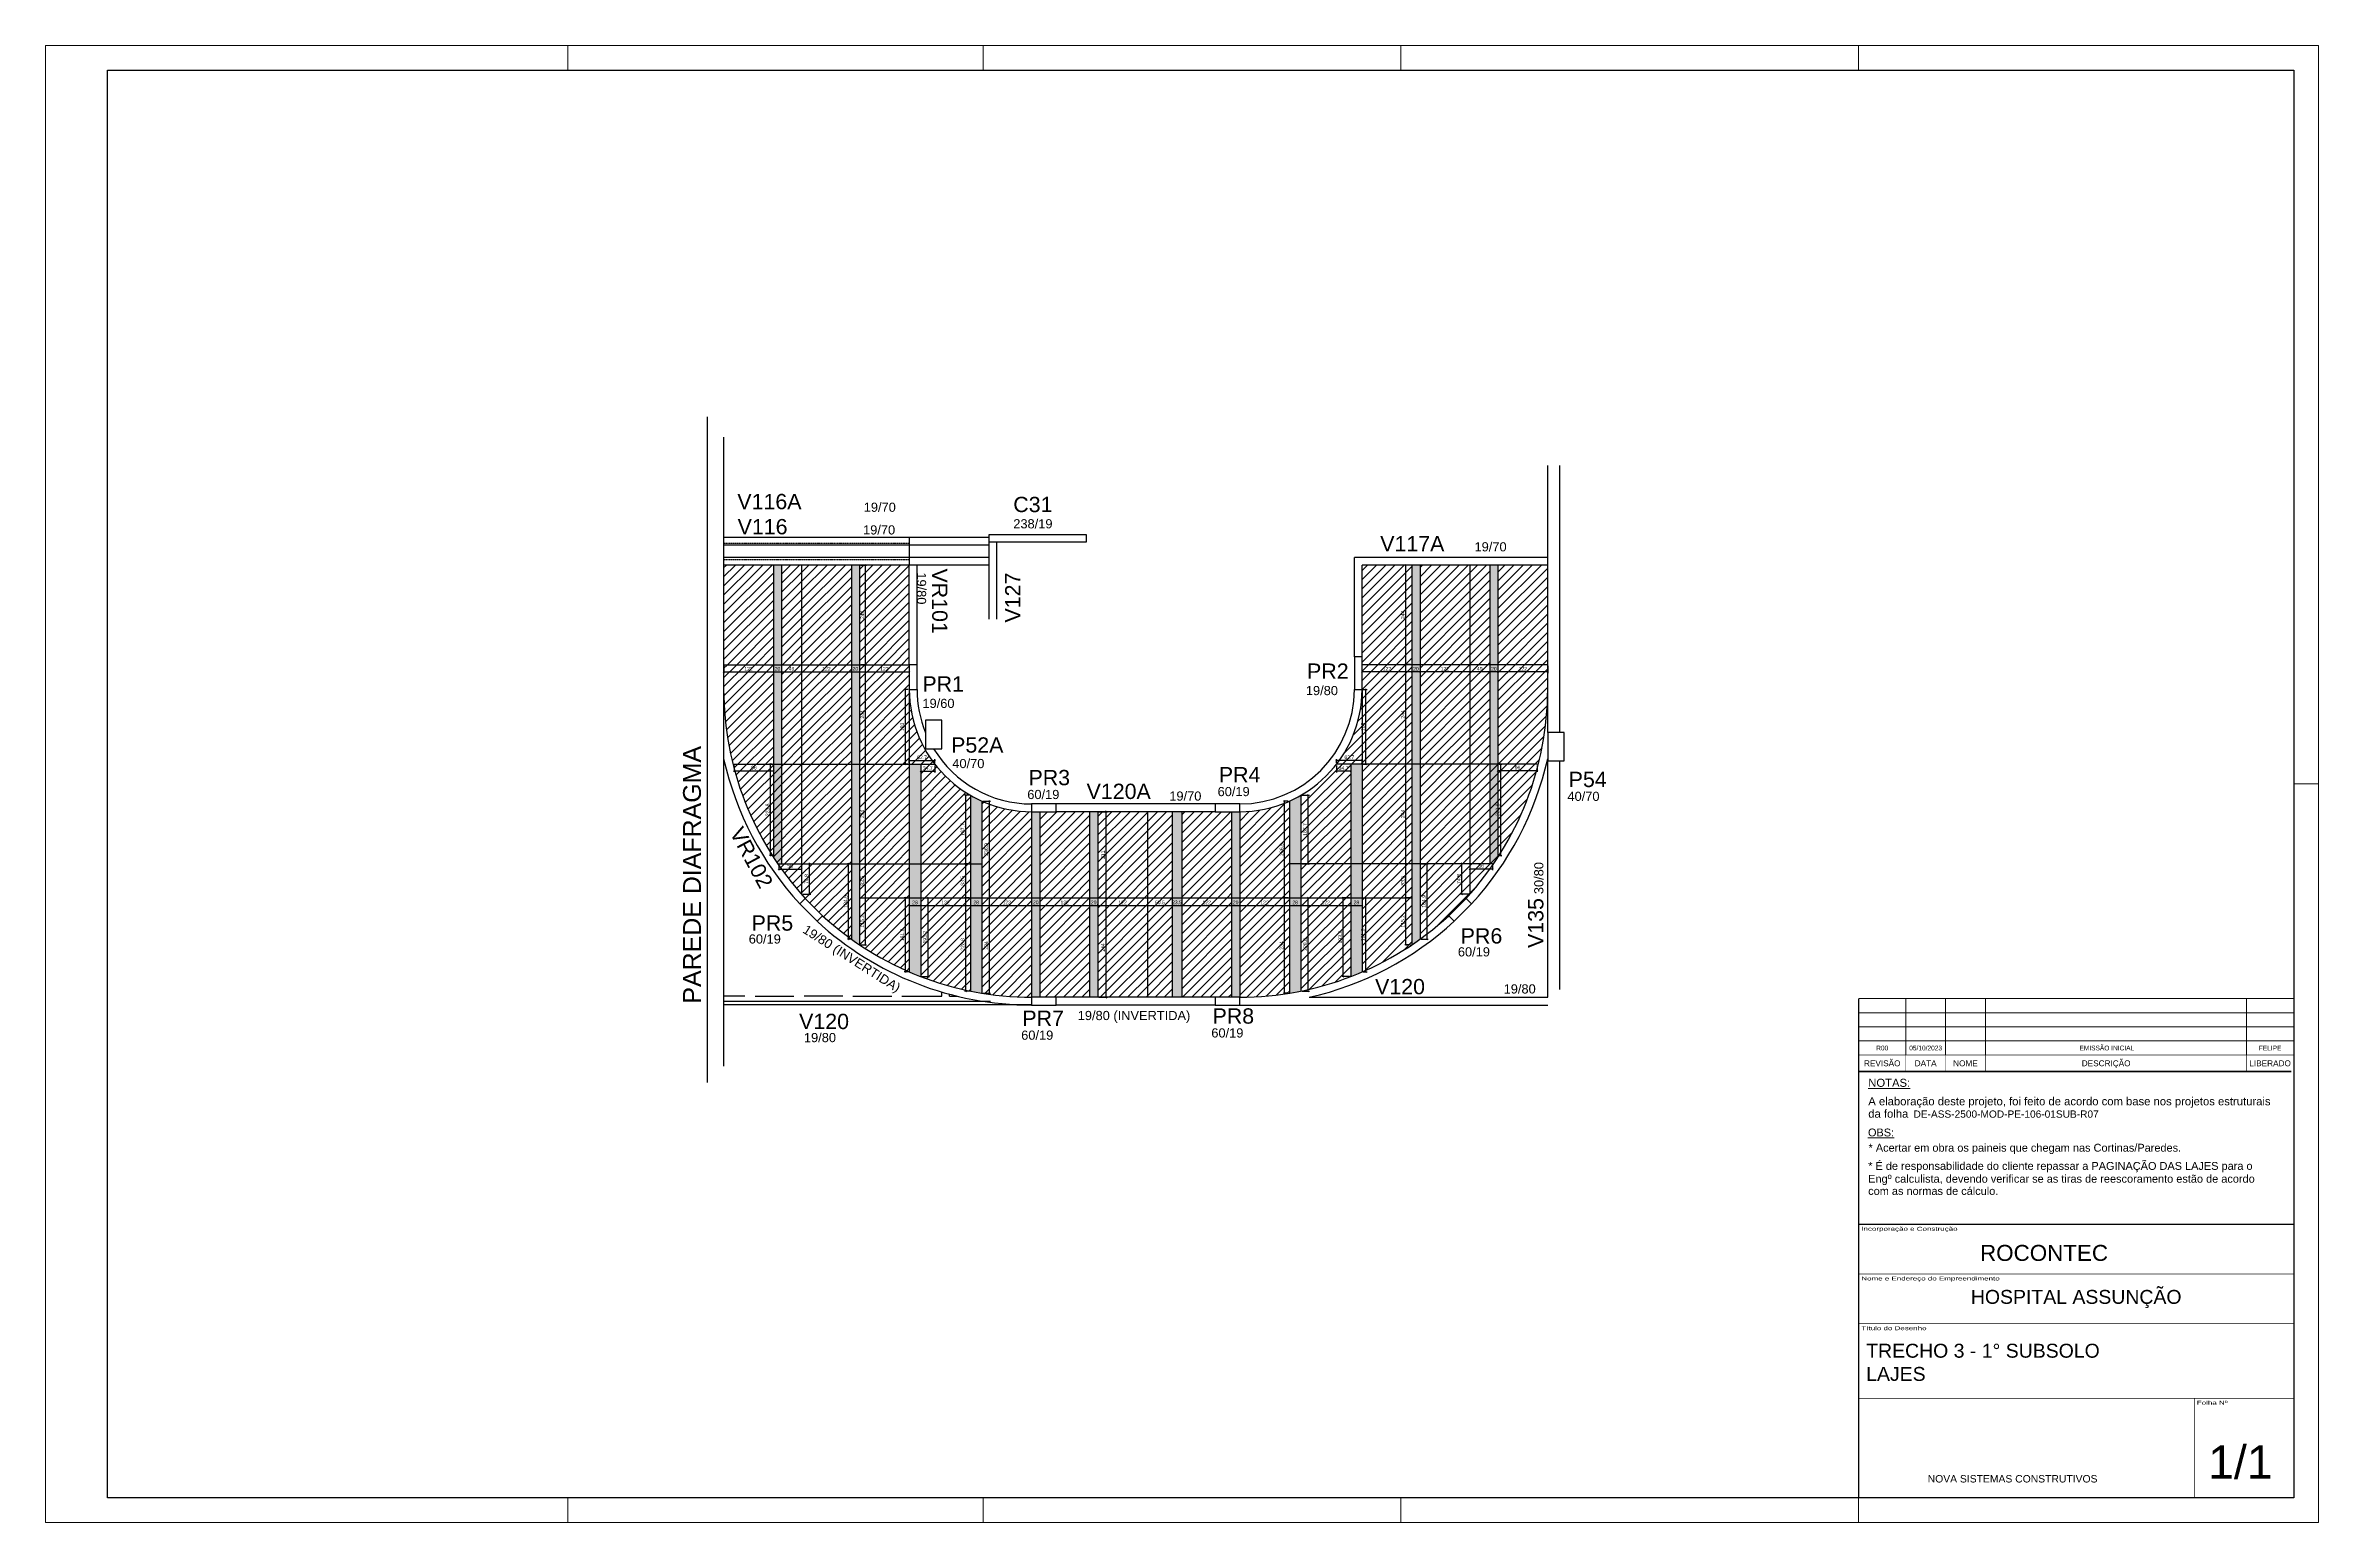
# Model space of a CAD drawing. Extents: x 1137 to 6709, y 1202 to 4823.
import ezdxf
from ezdxf.enums import TextEntityAlignment as Align

# ---------------------------------------------------------------- set-up
doc = ezdxf.new("R2010")
doc.units = 0
doc.linetypes.add('HIDDEN', pattern=[0.375, 0.25, -0.125])
for name, color, linetype in [('210', 7, 'HIDDEN'), ('216', 7, 'Continuous'), ('220', 4, 'Continuous'), ('250', 5, 'Continuous'), ('Painéis', 200, 'Continuous'), ('Pilares', 5, 'Continuous'), ('VIGA', 3, 'Continuous')]:
    doc.layers.add(name, color=color, linetype=linetype)
for name, color, linetype, lineweight in [('CARIMBO', 255, 'Continuous', 9), ('FOLHA', 255, 'Continuous', 5), ('Folhas', 255, 'Continuous', 9), ('Hachura', 251, 'Continuous', 9), ('REAPROVEITAMENTO', 251, 'Continuous', 9)]:
    doc.layers.add(name, color=color, linetype=linetype, lineweight=lineweight)
doc.styles.add('ARIAL', font='arial.ttf')
doc.styles.add('COTA TECNICA-50', font='techl___.ttf', dxfattribs={"height": 9})
doc.styles.get("Standard").update_dxf_attribs({"font": 'arial.ttf'})
doc.styles.add('Tecnologia', font='')
doc.styles.add('VERDANA', font='verdana.ttf', dxfattribs={"oblique": 15})
doc.styles.get('Tecnologia').set_extended_font_data('Forgotten Futurist')
doc.dimstyles.new('COTA PAINEL-50', dxfattribs={"dimtxt": 9, "dimasz": 3, "dimexe": 3, "dimexo": 3, "dimgap": 3, "dimtad": 1, "dimdec": 1, "dimzin": 12, "dimdsep": 46, "dimtxsty": 'COTA TECNICA-50', "dimblk1": 'OBLIQUE', "dimblk2": 'OBLIQUE', "dimsah": 1, "dimcen": 0.9, "dimclrd": 4, "dimclre": 4, "dimclrt": 240, "dimadec": 1, "dimazin": 3, "dimtfac": 1, "dimtdec": 1, "dimtmove": 0, "dimatfit": 3, "dimfxl": 1, "dimtolj": 1, "dimtzin": 12, "dimarcsym": 0})
pattern_1 = [(45, (3784.961, 2889.085), (-11.22532, 11.22532), [])]
pattern_2 = [(45, (3784.961, 2889.085), (-6.73519, 6.73519), []), (45, (3789.451, 2889.085), (-6.73519, 6.73519), [])]

# ---------------------------------------------------------------- blocks, each defined once
blk = doc.blocks.new('Carimbo Laje')
at = {"layer": 'CARIMBO', "color": 30}
for points, const_width in [([(124981.9, 144853.7), (123684.7, 144853.7), (123684.7, 144038.4)], 4.45), ([(123684.7, 144705.5), (124981.9, 144705.5)], 1.48), ([(123684.7, 144557.3), (124981.9, 144557.3)], 1.48), ([(123684.7, 144334.9), (124981.9, 144334.9)], 1.48), ([(124685.4, 144038.4), (124685.4, 144334.9)], 1.48), ([(123684.7, 144038.4), (124981.9, 144038.4)], 1.48)]:
    blk.add_lwpolyline(points, dxfattribs=dict(at, const_width=const_width))
at = {"color": 0, "linetype": 'Continuous', "ltscale": 5, "style": 'ARIAL'}
blk.add_text('NOVA SISTEMAS CONSTRUTIVOS', height=22.118, dxfattribs=at).set_placement((123890.4, 144083.7))
at = {"color": 7, "style": 'ARIAL'}
blk.add_attdef('INCORPORAÇÃO_E_CONTRUÇÃO', text='', height=45.7, dxfattribs=at).set_placement((124364.7, 144777.9), align=Align.MIDDLE_CENTER)
blk.add_attdef('NOME_DA_OBRA', text='', height=41.5, dxfattribs=at).set_placement((124333.3, 144616.6), align=Align.CENTER)
for tag, p in [('PAVIMENTO', (123706.9, 144455.9)), ('TIPO_DE_PROJETO', (123706.9, 144386.8))]:
    blk.add_attdef(tag, p, '', height=41.5, dxfattribs=at)
at = {"color": 7, "style": 'ARIAL', "oblique": 10}
blk.add_attdef('FOLHA_Nº', text='', height=111.2, dxfattribs=at).set_placement((124832.8, 144149.1), align=Align.CENTER)
at = {"layer": 'CARIMBO', "color": 7, "style": 'VERDANA'}
blk.add_attdef('ENDEREÇO', text='', height=14.8, dxfattribs=at).set_placement((124333.3, 144572.1), align=Align.CENTER)
at = {"layer": 'Folhas', "style": 'Tecnologia', "width": 1.5}
for s, p in [('Incorporação e Construção', (123692.5, 144846.3)), ('Nome e Endereço do Empreendimento', (123692.5, 144698.1)), ('Título do Desenho', (123692.5, 144549.8)), ('Folha Nº', (124693.1, 144327.5))]:
    blk.add_text(s, height=11.86, dxfattribs=at).set_placement(p, align=Align.TOP_LEFT)
blk = doc.blocks.new('Revisão Carimbo')
at = {"color": 30}
for p, q in [((0, 155), (925, 155)), ((100, 35), (100, 155)), ((184.66, 35), (184.66, 155)), ((269.32, 35), (269.32, 155)), ((825, 35), (825, 155)), ((0, 125), (925, 125)), ((0, 95), (925, 95)), ((0, 65), (925, 65))]:
    blk.add_line(p, q, dxfattribs=at)
for points, const_width in [([(0, 0), (0, 155)], 3), ([(0, 0), (920, 0)], 3), ([(0, 35), (925, 35)], 1), ([(100, 35), (100, 0)], 1), ([(184.66, 35), (184.66, 0)], 1), ([(269.32, 35), (269.32, 0)], 1), ([(825, 35), (825, 0)], 1)]:
    blk.add_lwpolyline(points, dxfattribs=dict(at, const_width=const_width))
at = {"color": 7, "style": 'ARIAL'}
for s, p in [('REVISÃO', (50, 17.5)), ('DATA', (142.33, 17.5)), ('NOME', (226.99, 17.5)), ('DESCRIÇÃO', (526.27, 17.5)), ('LIBERADO', (875, 17.5))]:
    blk.add_text(s, height=12.5, dxfattribs=at).set_placement(p, align=Align.MIDDLE_CENTER)
at = {"layer": 'CARIMBO', "color": 7, "style": 'ARIAL'}
for tag, p in [('REVISÃO_03', (50, 140)), ('NOME', (226.99, 140)), ('LIBERADO', (875, 140)), ('REVISÃO_02', (50, 110)), ('DATA', (142.33, 140)), ('DATA', (142.33, 110)), ('NOME', (226.99, 110)), ('LIBERADO', (875, 110)), ('REVISÃO_01', (50, 80)), ('REVISÃO_00', (50, 50)), ('DATA', (142.33, 80)), ('DATA', (142.33, 50)), ('NOME', (226.99, 80)), ('NOME', (226.99, 50)), ('LIBERADO', (875, 80)), ('LIBERADO', (875, 50))]:
    blk.add_attdef(tag, text='', height=10, dxfattribs=at).set_placement(p, align=Align.MIDDLE_CENTER)
for p in [(279.32, 140), (279.32, 110), (279.32, 80), (279.32, 50)]:
    blk.add_attdef('DESCRIÇÃO', text='', height=10, dxfattribs=at).set_placement(p, align=Align.MIDDLE_LEFT)
blk = doc.blocks.new('_Oblique')
at = {"color": 0, "linetype": 'ByBlock', "lineweight": -2}
blk.add_line((-0.5, -0.5), (0.5, 0.5), dxfattribs=at)
blk = doc.blocks.new('*D5')
at = {"color": 4, "lineweight": -2, "transparency": 16777216}
for p, q in [((2799.7, 3302.3), (2799.7, 3284.5)), ((2921.7, 3302.3), (2921.7, 3284.5)), ((2799.7, 3287.5), (2921.7, 3287.5))]:
    blk.add_line(p, q, dxfattribs=at)
at = {"layer": 'Defpoints', "color": 0, "transparency": 16777216}
for p in [(2799.7, 3305.3), (2921.7, 3305.3), (2921.7, 3287.5)]:
    blk.add_point(p, dxfattribs=at)
at = {"color": 4, "lineweight": -2, "transparency": 16777216, "xscale": 3, "yscale": 3, "zscale": 3, "rotation": 180}
blk.add_blockref('_Oblique', (2799.7, 3287.5), dxfattribs=at)
at = {"color": 4, "lineweight": -2, "transparency": 16777216, "xscale": 3, "yscale": 3, "zscale": 3}
blk.add_blockref('_Oblique', (2921.7, 3287.5), dxfattribs=at)
at = {"color": 240, "transparency": 16777216, "insert": (2860.7, 3295.1), "char_height": 9, "attachment_point": 5, "style": 'COTA TECNICA-50'}
blk.add_mtext('\\A1;122', dxfattribs=at)
blk = doc.blocks.new('*D6')
at = {"color": 4, "lineweight": -2, "transparency": 16777216}
for p, q in [((2921.7, 3302.3), (2921.7, 3284.5)), ((2921.7, 3287.5), (2941.7, 3287.5))]:
    blk.add_line(p, q, dxfattribs=at)
at = {"layer": 'Defpoints', "color": 0, "transparency": 16777216}
for p in [(2921.7, 3305.3), (2941.7, 3287.5), (2941.7, 3287.5)]:
    blk.add_point(p, dxfattribs=at)
at = {"color": 4, "lineweight": -2, "transparency": 16777216, "xscale": 3, "yscale": 3, "zscale": 3, "rotation": 180}
blk.add_blockref('_Oblique', (2921.7, 3287.5), dxfattribs=at)
at = {"color": 4, "lineweight": -2, "transparency": 16777216, "xscale": 3, "yscale": 3, "zscale": 3}
blk.add_blockref('_Oblique', (2941.7, 3287.5), dxfattribs=at)
at = {"color": 240, "transparency": 16777216, "insert": (2931.7, 3295.1), "char_height": 9, "attachment_point": 5, "style": 'COTA TECNICA-50'}
blk.add_mtext('\\A1;20', dxfattribs=at)
blk = doc.blocks.new('*D4')
at = {"color": 4, "lineweight": -2, "transparency": 16777216}
blk.add_line((3132.7, 3287.5), (3254.7, 3287.5), dxfattribs=at)
at = {"layer": 'Defpoints', "color": 0, "transparency": 16777216}
for p in [(3132.7, 3287.5), (3254.7, 3287.5), (3254.7, 3287.5)]:
    blk.add_point(p, dxfattribs=at)
at = {"color": 4, "lineweight": -2, "transparency": 16777216, "xscale": 3, "yscale": 3, "zscale": 3, "rotation": 180}
blk.add_blockref('_Oblique', (3132.7, 3287.5), dxfattribs=at)
at = {"color": 4, "lineweight": -2, "transparency": 16777216, "xscale": 3, "yscale": 3, "zscale": 3}
blk.add_blockref('_Oblique', (3254.7, 3287.5), dxfattribs=at)
at = {"color": 240, "transparency": 16777216, "insert": (3193.7, 3295.1), "char_height": 9, "attachment_point": 5, "style": 'COTA TECNICA-50'}
blk.add_mtext('\\A1;122', dxfattribs=at)
blk = doc.blocks.new('*D7')
at = {"color": 4, "lineweight": -2, "transparency": 16777216}
for p, q in [((2825.7, 3058.3), (2825.7, 3042.2)), ((2825.7, 3045.2), (2921.7, 3045.2)), ((2921.7, 3058.3), (2921.7, 3042.2))]:
    blk.add_line(p, q, dxfattribs=at)
at = {"layer": 'Defpoints', "color": 0, "transparency": 16777216}
for p in [(2825.7, 3061.3), (2921.7, 3061.3), (2921.7, 3045.2)]:
    blk.add_point(p, dxfattribs=at)
at = {"color": 4, "lineweight": -2, "transparency": 16777216, "xscale": 3, "yscale": 3, "zscale": 3, "rotation": 180}
blk.add_blockref('_Oblique', (2825.7, 3045.2), dxfattribs=at)
at = {"color": 4, "lineweight": -2, "transparency": 16777216, "xscale": 3, "yscale": 3, "zscale": 3}
blk.add_blockref('_Oblique', (2921.7, 3045.2), dxfattribs=at)
at = {"color": 240, "transparency": 16777216, "insert": (2873.7, 3052.8), "char_height": 9, "attachment_point": 5, "style": 'COTA TECNICA-50'}
blk.add_mtext('\\A1;96', dxfattribs=at)
blk = doc.blocks.new('*D8')
at = {"color": 4, "lineweight": -2, "transparency": 16777216}
for p, q in [((3251.7, 3244.3), (3242.1, 3244.3)), ((3245.1, 3061.3), (3245.1, 3244.3)), ((3251.7, 3061.3), (3242.1, 3061.3))]:
    blk.add_line(p, q, dxfattribs=at)
at = {"layer": 'Defpoints', "color": 0, "transparency": 16777216}
for p in [(3245.1, 3244.3), (3254.7, 3244.3), (3254.7, 3061.3)]:
    blk.add_point(p, dxfattribs=at)
at = {"color": 4, "lineweight": -2, "transparency": 16777216, "xscale": 3, "yscale": 3, "zscale": 3}
for p, rotation in [((3245.1, 3244.3), 90), ((3245.1, 3061.3), 270)]:
    blk.add_blockref('_Oblique', p, dxfattribs=dict(at, rotation=rotation))
at = {"color": 240, "transparency": 16777216, "insert": (3237.4, 3152.8), "char_height": 9, "attachment_point": 5, "rotation": 90, "style": 'COTA TECNICA-50'}
blk.add_mtext('\\A1;183', dxfattribs=at)
blk = doc.blocks.new('*D9')
at = {"color": 4, "lineweight": -2, "transparency": 16777216}
for p, q in [((3254.7, 3064.3), (3254.7, 3073.5)), ((3254.7, 3070.5), (3317.4, 3070.5)), ((3317.4, 3064.3), (3317.4, 3073.5))]:
    blk.add_line(p, q, dxfattribs=at)
at = {"layer": 'Defpoints', "color": 0, "transparency": 16777216}
for p in [(3317.4, 3070.5), (3254.7, 3061.3), (3317.4, 3061.3)]:
    blk.add_point(p, dxfattribs=at)
at = {"color": 4, "lineweight": -2, "transparency": 16777216, "xscale": 3, "yscale": 3, "zscale": 3, "rotation": 180}
blk.add_blockref('_Oblique', (3254.7, 3070.5), dxfattribs=at)
at = {"color": 4, "lineweight": -2, "transparency": 16777216, "xscale": 3, "yscale": 3, "zscale": 3}
blk.add_blockref('_Oblique', (3317.4, 3070.5), dxfattribs=at)
at = {"color": 240, "transparency": 16777216, "insert": (3286, 3078.1), "char_height": 9, "attachment_point": 5, "style": 'COTA TECNICA-50'}
blk.add_mtext('\\A1;62.7', dxfattribs=at)
blk = doc.blocks.new('*D10')
at = {"color": 4, "lineweight": -2, "transparency": 16777216}
for p, q in [((3282.7, 3058.3), (3282.7, 3040.9)), ((3282.7, 3043.9), (3317.4, 3043.9)), ((3317.4, 3058.3), (3317.4, 3040.9))]:
    blk.add_line(p, q, dxfattribs=at)
at = {"layer": 'Defpoints', "color": 0, "transparency": 16777216}
for p in [(3282.7, 3061.3), (3317.4, 3061.3), (3317.4, 3043.9)]:
    blk.add_point(p, dxfattribs=at)
at = {"color": 4, "lineweight": -2, "transparency": 16777216, "xscale": 3, "yscale": 3, "zscale": 3, "rotation": 180}
blk.add_blockref('_Oblique', (3282.7, 3043.9), dxfattribs=at)
at = {"color": 4, "lineweight": -2, "transparency": 16777216, "xscale": 3, "yscale": 3, "zscale": 3}
blk.add_blockref('_Oblique', (3317.4, 3043.9), dxfattribs=at)
at = {"color": 240, "transparency": 16777216, "insert": (3300, 3051.6), "char_height": 9, "attachment_point": 5, "style": 'COTA TECNICA-50'}
blk.add_mtext('\\A1;34.7', dxfattribs=at)
blk = doc.blocks.new('*D11')
at = {"color": 4, "lineweight": -2, "transparency": 16777216}
for p, q in [((3401.7, 2985), (3390.1, 2985)), ((3393.1, 2817.3), (3393.1, 2985)), ((3401.7, 2817.3), (3390.1, 2817.3))]:
    blk.add_line(p, q, dxfattribs=at)
at = {"layer": 'Defpoints', "color": 0, "transparency": 16777216}
for p in [(3393.1, 2985), (3404.7, 2985), (3404.7, 2817.3)]:
    blk.add_point(p, dxfattribs=at)
at = {"color": 4, "lineweight": -2, "transparency": 16777216, "xscale": 3, "yscale": 3, "zscale": 3}
for p, rotation in [((3393.1, 2985), 90), ((3393.1, 2817.3), 270)]:
    blk.add_blockref('_Oblique', p, dxfattribs=dict(at, rotation=rotation))
at = {"color": 240, "transparency": 16777216, "insert": (3385.5, 2901.1), "char_height": 9, "attachment_point": 5, "rotation": 90, "style": 'COTA TECNICA-50'}
blk.add_mtext('\\A1;167.7', dxfattribs=at)
blk = doc.blocks.new('*D12')
at = {"color": 4, "lineweight": -2, "transparency": 16777216}
for p, q in [((3254.7, 2730.8), (3254.7, 2711.8)), ((3282.7, 2730.8), (3282.7, 2711.8)), ((3254.7, 2714.8), (3282.7, 2714.8))]:
    blk.add_line(p, q, dxfattribs=at)
at = {"layer": 'Defpoints', "color": 0, "transparency": 16777216}
for p in [(3254.7, 2733.8), (3282.7, 2733.8), (3282.7, 2714.8)]:
    blk.add_point(p, dxfattribs=at)
at = {"color": 4, "lineweight": -2, "transparency": 16777216, "xscale": 3, "yscale": 3, "zscale": 3, "rotation": 180}
blk.add_blockref('_Oblique', (3254.7, 2714.8), dxfattribs=at)
at = {"color": 4, "lineweight": -2, "transparency": 16777216, "xscale": 3, "yscale": 3, "zscale": 3}
blk.add_blockref('_Oblique', (3282.7, 2714.8), dxfattribs=at)
at = {"color": 240, "transparency": 16777216, "insert": (3268.7, 2722.4), "char_height": 9, "attachment_point": 5, "style": 'COTA TECNICA-50'}
blk.add_mtext('\\A1;28', dxfattribs=at)
blk = doc.blocks.new('*D13')
at = {"color": 4, "lineweight": -2, "transparency": 16777216}
for p, q in [((3282.7, 2730.8), (3282.7, 2711.8)), ((3282.7, 2714.8), (3404.7, 2714.8))]:
    blk.add_line(p, q, dxfattribs=at)
at = {"layer": 'Defpoints', "color": 0, "transparency": 16777216}
for p in [(3282.7, 2733.8), (3404.7, 2714.8), (3404.7, 2714.8)]:
    blk.add_point(p, dxfattribs=at)
at = {"color": 4, "lineweight": -2, "transparency": 16777216, "xscale": 3, "yscale": 3, "zscale": 3, "rotation": 180}
blk.add_blockref('_Oblique', (3282.7, 2714.8), dxfattribs=at)
at = {"color": 4, "lineweight": -2, "transparency": 16777216, "xscale": 3, "yscale": 3, "zscale": 3}
blk.add_blockref('_Oblique', (3404.7, 2714.8), dxfattribs=at)
at = {"color": 240, "transparency": 16777216, "insert": (3343.7, 2722.4), "char_height": 9, "attachment_point": 5, "style": 'COTA TECNICA-50'}
blk.add_mtext('\\A1;122', dxfattribs=at)
blk = doc.blocks.new('*D14')
at = {"color": 4, "lineweight": -2, "transparency": 16777216}
blk.add_line((3404.7, 2714.8), (3432.7, 2714.8), dxfattribs=at)
at = {"layer": 'Defpoints', "color": 0, "transparency": 16777216}
for p in [(3404.7, 2714.8), (3432.7, 2714.8), (3432.7, 2714.8)]:
    blk.add_point(p, dxfattribs=at)
at = {"color": 4, "lineweight": -2, "transparency": 16777216, "xscale": 3, "yscale": 3, "zscale": 3, "rotation": 180}
blk.add_blockref('_Oblique', (3404.7, 2714.8), dxfattribs=at)
at = {"color": 4, "lineweight": -2, "transparency": 16777216, "xscale": 3, "yscale": 3, "zscale": 3}
blk.add_blockref('_Oblique', (3432.7, 2714.8), dxfattribs=at)
at = {"color": 240, "transparency": 16777216, "insert": (3418.7, 2722.4), "char_height": 9, "attachment_point": 5, "style": 'COTA TECNICA-50'}
blk.add_mtext('\\A1;28', dxfattribs=at)
blk = doc.blocks.new('*D15')
at = {"color": 4, "lineweight": -2, "transparency": 16777216}
blk.add_line((3432.7, 2714.8), (3554.7, 2714.8), dxfattribs=at)
at = {"layer": 'Defpoints', "color": 0, "transparency": 16777216}
for p in [(3432.7, 2714.8), (3554.7, 2714.8), (3554.7, 2714.8)]:
    blk.add_point(p, dxfattribs=at)
at = {"color": 4, "lineweight": -2, "transparency": 16777216, "xscale": 3, "yscale": 3, "zscale": 3, "rotation": 180}
blk.add_blockref('_Oblique', (3432.7, 2714.8), dxfattribs=at)
at = {"color": 4, "lineweight": -2, "transparency": 16777216, "xscale": 3, "yscale": 3, "zscale": 3}
blk.add_blockref('_Oblique', (3554.7, 2714.8), dxfattribs=at)
at = {"color": 240, "transparency": 16777216, "insert": (3493.7, 2722.4), "char_height": 9, "attachment_point": 5, "style": 'COTA TECNICA-50'}
blk.add_mtext('\\A1;122', dxfattribs=at)
blk = doc.blocks.new('*D16')
at = {"color": 4, "lineweight": -2, "transparency": 16777216}
blk.add_line((3554.7, 2714.8), (3574.7, 2714.8), dxfattribs=at)
at = {"layer": 'Defpoints', "color": 0, "transparency": 16777216}
for p in [(3554.7, 2714.8), (3574.7, 2714.8), (3574.7, 2714.8)]:
    blk.add_point(p, dxfattribs=at)
at = {"color": 4, "lineweight": -2, "transparency": 16777216, "xscale": 3, "yscale": 3, "zscale": 3, "rotation": 180}
blk.add_blockref('_Oblique', (3554.7, 2714.8), dxfattribs=at)
at = {"color": 4, "lineweight": -2, "transparency": 16777216, "xscale": 3, "yscale": 3, "zscale": 3}
blk.add_blockref('_Oblique', (3574.7, 2714.8), dxfattribs=at)
at = {"color": 240, "transparency": 16777216, "insert": (3564.7, 2722.4), "char_height": 9, "attachment_point": 5, "style": 'COTA TECNICA-50'}
blk.add_mtext('\\A1;20', dxfattribs=at)
blk = doc.blocks.new('*D17')
at = {"color": 4, "lineweight": -2, "transparency": 16777216}
blk.add_line((3574.7, 2714.8), (3696.7, 2714.8), dxfattribs=at)
at = {"layer": 'Defpoints', "color": 0, "transparency": 16777216}
for p in [(3574.7, 2714.8), (3696.7, 2714.8), (3696.7, 2714.8)]:
    blk.add_point(p, dxfattribs=at)
at = {"color": 4, "lineweight": -2, "transparency": 16777216, "xscale": 3, "yscale": 3, "zscale": 3, "rotation": 180}
blk.add_blockref('_Oblique', (3574.7, 2714.8), dxfattribs=at)
at = {"color": 4, "lineweight": -2, "transparency": 16777216, "xscale": 3, "yscale": 3, "zscale": 3}
blk.add_blockref('_Oblique', (3696.7, 2714.8), dxfattribs=at)
at = {"color": 240, "transparency": 16777216, "insert": (3635.7, 2722.4), "char_height": 9, "attachment_point": 5, "style": 'COTA TECNICA-50'}
blk.add_mtext('\\A1;122', dxfattribs=at)
blk = doc.blocks.new('*D18')
at = {"color": 4, "lineweight": -2, "transparency": 16777216}
for p, q in [((3696.7, 2714.8), (3716.7, 2714.8)), ((3716.7, 2716.3), (3716.7, 2717.8))]:
    blk.add_line(p, q, dxfattribs=at)
at = {"layer": 'Defpoints', "color": 0, "transparency": 16777216}
for p in [(3696.7, 2714.8), (3716.7, 2714.8), (3716.7, 2713.3)]:
    blk.add_point(p, dxfattribs=at)
at = {"color": 4, "lineweight": -2, "transparency": 16777216, "xscale": 3, "yscale": 3, "zscale": 3, "rotation": 180}
blk.add_blockref('_Oblique', (3696.7, 2714.8), dxfattribs=at)
at = {"color": 4, "lineweight": -2, "transparency": 16777216, "xscale": 3, "yscale": 3, "zscale": 3}
blk.add_blockref('_Oblique', (3716.7, 2714.8), dxfattribs=at)
at = {"color": 240, "transparency": 16777216, "insert": (3706.7, 2722.4), "char_height": 9, "attachment_point": 5, "style": 'COTA TECNICA-50'}
blk.add_mtext('\\A1;20', dxfattribs=at)
blk = doc.blocks.new('*D19')
at = {"color": 4, "lineweight": -2, "transparency": 16777216}
for p, q in [((3716.7, 2716.3), (3716.7, 2717.8)), ((3716.7, 2714.8), (3838.7, 2714.8)), ((3838.7, 2716.3), (3838.7, 2717.8))]:
    blk.add_line(p, q, dxfattribs=at)
at = {"layer": 'Defpoints', "color": 0, "transparency": 16777216}
for p in [(3716.7, 2713.3), (3838.7, 2714.8), (3838.7, 2713.3)]:
    blk.add_point(p, dxfattribs=at)
at = {"color": 4, "lineweight": -2, "transparency": 16777216, "xscale": 3, "yscale": 3, "zscale": 3, "rotation": 180}
blk.add_blockref('_Oblique', (3716.7, 2714.8), dxfattribs=at)
at = {"color": 4, "lineweight": -2, "transparency": 16777216, "xscale": 3, "yscale": 3, "zscale": 3}
blk.add_blockref('_Oblique', (3838.7, 2714.8), dxfattribs=at)
at = {"color": 240, "transparency": 16777216, "insert": (3777.7, 2722.4), "char_height": 9, "attachment_point": 5, "style": 'COTA TECNICA-50'}
blk.add_mtext('\\A1;122', dxfattribs=at)
blk = doc.blocks.new('*D20')
at = {"color": 4, "lineweight": -2, "transparency": 16777216}
for p, q in [((3838.7, 2716.3), (3838.7, 2717.8)), ((3838.7, 2714.8), (3899.2, 2714.8))]:
    blk.add_line(p, q, dxfattribs=at)
at = {"layer": 'Defpoints', "color": 0, "transparency": 16777216}
for p in [(3838.7, 2713.3), (3899.2, 2714.8), (3899.2, 2714.8)]:
    blk.add_point(p, dxfattribs=at)
at = {"color": 4, "lineweight": -2, "transparency": 16777216, "xscale": 3, "yscale": 3, "zscale": 3, "rotation": 180}
blk.add_blockref('_Oblique', (3838.7, 2714.8), dxfattribs=at)
at = {"color": 4, "lineweight": -2, "transparency": 16777216, "xscale": 3, "yscale": 3, "zscale": 3}
blk.add_blockref('_Oblique', (3899.2, 2714.8), dxfattribs=at)
at = {"color": 240, "transparency": 16777216, "insert": (3868.9, 2722.4), "char_height": 9, "attachment_point": 5, "style": 'COTA TECNICA-50'}
blk.add_mtext('\\A1;60.5', dxfattribs=at)
blk = doc.blocks.new('*D21')
at = {"color": 4, "lineweight": -2, "transparency": 16777216}
blk.add_line((3899.2, 2714.8), (3922.7, 2714.8), dxfattribs=at)
at = {"layer": 'Defpoints', "color": 0, "transparency": 16777216}
for p in [(3899.2, 2714.8), (3922.7, 2714.8), (3922.7, 2714.8)]:
    blk.add_point(p, dxfattribs=at)
at = {"color": 4, "lineweight": -2, "transparency": 16777216, "xscale": 3, "yscale": 3, "zscale": 3, "rotation": 180}
blk.add_blockref('_Oblique', (3899.2, 2714.8), dxfattribs=at)
at = {"color": 4, "lineweight": -2, "transparency": 16777216, "xscale": 3, "yscale": 3, "zscale": 3}
blk.add_blockref('_Oblique', (3922.7, 2714.8), dxfattribs=at)
at = {"color": 240, "transparency": 16777216, "insert": (3910.9, 2722.5), "char_height": 9, "attachment_point": 5, "style": 'COTA TECNICA-50'}
blk.add_mtext('\\A1;23.5', dxfattribs=at)
blk = doc.blocks.new('*D22')
at = {"color": 4, "lineweight": -2, "transparency": 16777216}
blk.add_line((3922.7, 2714.8), (4044.7, 2714.8), dxfattribs=at)
at = {"layer": 'Defpoints', "color": 0, "transparency": 16777216}
for p in [(3922.7, 2714.8), (4044.7, 2714.8), (4044.7, 2714.8)]:
    blk.add_point(p, dxfattribs=at)
at = {"color": 4, "lineweight": -2, "transparency": 16777216, "xscale": 3, "yscale": 3, "zscale": 3, "rotation": 180}
blk.add_blockref('_Oblique', (3922.7, 2714.8), dxfattribs=at)
at = {"color": 4, "lineweight": -2, "transparency": 16777216, "xscale": 3, "yscale": 3, "zscale": 3}
blk.add_blockref('_Oblique', (4044.7, 2714.8), dxfattribs=at)
at = {"color": 240, "transparency": 16777216, "insert": (3983.7, 2722.4), "char_height": 9, "attachment_point": 5, "style": 'COTA TECNICA-50'}
blk.add_mtext('\\A1;122', dxfattribs=at)
blk = doc.blocks.new('*D23')
at = {"color": 4, "lineweight": -2, "transparency": 16777216}
blk.add_line((4044.7, 2714.8), (4064.7, 2714.8), dxfattribs=at)
at = {"layer": 'Defpoints', "color": 0, "transparency": 16777216}
for p in [(4044.7, 2714.8), (4064.7, 2714.8), (4064.7, 2714.8)]:
    blk.add_point(p, dxfattribs=at)
at = {"color": 4, "lineweight": -2, "transparency": 16777216, "xscale": 3, "yscale": 3, "zscale": 3, "rotation": 180}
blk.add_blockref('_Oblique', (4044.7, 2714.8), dxfattribs=at)
at = {"color": 4, "lineweight": -2, "transparency": 16777216, "xscale": 3, "yscale": 3, "zscale": 3}
blk.add_blockref('_Oblique', (4064.7, 2714.8), dxfattribs=at)
at = {"color": 240, "transparency": 16777216, "insert": (4054.7, 2722.4), "char_height": 9, "attachment_point": 5, "style": 'COTA TECNICA-50'}
blk.add_mtext('\\A1;20', dxfattribs=at)
blk = doc.blocks.new('*D24')
at = {"color": 4, "lineweight": -2, "transparency": 16777216}
for p, q in [((2941.7, 3302.3), (2941.7, 3284.5)), ((2990.7, 3302.3), (2990.7, 3284.5)), ((2941.7, 3287.5), (2990.7, 3287.5))]:
    blk.add_line(p, q, dxfattribs=at)
at = {"layer": 'Defpoints', "color": 0, "transparency": 16777216}
for p in [(2941.7, 3305.3), (2990.7, 3305.3), (2990.7, 3287.5)]:
    blk.add_point(p, dxfattribs=at)
at = {"color": 4, "lineweight": -2, "transparency": 16777216, "xscale": 3, "yscale": 3, "zscale": 3, "rotation": 180}
blk.add_blockref('_Oblique', (2941.7, 3287.5), dxfattribs=at)
at = {"color": 4, "lineweight": -2, "transparency": 16777216, "xscale": 3, "yscale": 3, "zscale": 3}
blk.add_blockref('_Oblique', (2990.7, 3287.5), dxfattribs=at)
at = {"color": 240, "transparency": 16777216, "insert": (2966.2, 3295.1), "char_height": 9, "attachment_point": 5, "style": 'COTA TECNICA-50'}
blk.add_mtext('\\A1;49', dxfattribs=at)
blk = doc.blocks.new('*D25')
at = {"color": 4, "lineweight": -2, "transparency": 16777216}
for p, q in [((2990.7, 3302.3), (2990.7, 3284.5)), ((3112.7, 3302.3), (3112.7, 3284.5)), ((2990.7, 3287.5), (3112.7, 3287.5))]:
    blk.add_line(p, q, dxfattribs=at)
at = {"layer": 'Defpoints', "color": 0, "transparency": 16777216}
for p in [(2990.7, 3305.3), (3112.7, 3305.3), (3112.7, 3287.5)]:
    blk.add_point(p, dxfattribs=at)
at = {"color": 4, "lineweight": -2, "transparency": 16777216, "xscale": 3, "yscale": 3, "zscale": 3, "rotation": 180}
blk.add_blockref('_Oblique', (2990.7, 3287.5), dxfattribs=at)
at = {"color": 4, "lineweight": -2, "transparency": 16777216, "xscale": 3, "yscale": 3, "zscale": 3}
blk.add_blockref('_Oblique', (3112.7, 3287.5), dxfattribs=at)
at = {"color": 240, "transparency": 16777216, "insert": (3051.7, 3295.1), "char_height": 9, "attachment_point": 5, "style": 'COTA TECNICA-50'}
blk.add_mtext('\\A1;122', dxfattribs=at)
blk = doc.blocks.new('*D26')
at = {"color": 4, "lineweight": -2, "transparency": 16777216}
for p, q in [((3112.7, 3302.3), (3112.7, 3284.5)), ((3132.7, 3302.3), (3132.7, 3284.5)), ((3112.7, 3287.5), (3132.7, 3287.5))]:
    blk.add_line(p, q, dxfattribs=at)
at = {"layer": 'Defpoints', "color": 0, "transparency": 16777216}
for p in [(3112.7, 3305.3), (3132.7, 3305.3), (3132.7, 3287.5)]:
    blk.add_point(p, dxfattribs=at)
at = {"color": 4, "lineweight": -2, "transparency": 16777216, "xscale": 3, "yscale": 3, "zscale": 3, "rotation": 180}
blk.add_blockref('_Oblique', (3112.7, 3287.5), dxfattribs=at)
at = {"color": 4, "lineweight": -2, "transparency": 16777216, "xscale": 3, "yscale": 3, "zscale": 3}
blk.add_blockref('_Oblique', (3132.7, 3287.5), dxfattribs=at)
at = {"color": 240, "transparency": 16777216, "insert": (3122.7, 3295.1), "char_height": 9, "attachment_point": 5, "style": 'COTA TECNICA-50'}
blk.add_mtext('\\A1;20', dxfattribs=at)
blk = doc.blocks.new('*D27')
at = {"color": 4, "lineweight": -2, "transparency": 16777216}
for p, q in [((3135.7, 2733.8), (3150.1, 2733.8)), ((3147.1, 2618.5), (3147.1, 2733.8)), ((3135.7, 2618.5), (3150.1, 2618.5))]:
    blk.add_line(p, q, dxfattribs=at)
at = {"layer": 'Defpoints', "color": 0, "transparency": 16777216}
for p in [(3132.7, 2733.8), (3147.1, 2733.8), (3132.7, 2618.5)]:
    blk.add_point(p, dxfattribs=at)
at = {"color": 4, "lineweight": -2, "transparency": 16777216, "xscale": 3, "yscale": 3, "zscale": 3}
for p, rotation in [((3147.1, 2733.8), 90), ((3147.1, 2618.5), 270)]:
    blk.add_blockref('_Oblique', p, dxfattribs=dict(at, rotation=rotation))
at = {"color": 240, "transparency": 16777216, "insert": (3139.5, 2676.2), "char_height": 9, "attachment_point": 5, "rotation": 90, "style": 'COTA TECNICA-50'}
blk.add_mtext('\\A1;115.2', dxfattribs=at)
blk = doc.blocks.new('*D28')
at = {"color": 4, "lineweight": -2, "transparency": 16777216}
for p, q in [((3135.7, 2817.3), (3150.1, 2817.3)), ((3147.1, 2733.8), (3147.1, 2817.3)), ((3135.7, 2733.8), (3150.1, 2733.8))]:
    blk.add_line(p, q, dxfattribs=at)
at = {"layer": 'Defpoints', "color": 0, "transparency": 16777216}
for p in [(3132.7, 2817.3), (3147.1, 2817.3), (3132.7, 2733.8)]:
    blk.add_point(p, dxfattribs=at)
at = {"color": 4, "lineweight": -2, "transparency": 16777216, "xscale": 3, "yscale": 3, "zscale": 3}
for p, rotation in [((3147.1, 2817.3), 90), ((3147.1, 2733.8), 270)]:
    blk.add_blockref('_Oblique', p, dxfattribs=dict(at, rotation=rotation))
at = {"color": 240, "transparency": 16777216, "insert": (3139.4, 2775.5), "char_height": 9, "attachment_point": 5, "rotation": 90, "style": 'COTA TECNICA-50'}
blk.add_mtext('\\A1;83.5', dxfattribs=at)
blk = doc.blocks.new('*D29')
at = {"color": 4, "lineweight": -2, "transparency": 16777216}
for p, q in [((3135.7, 3061.3), (3150.1, 3061.3)), ((3147.1, 2817.3), (3147.1, 3061.3)), ((3135.7, 2817.3), (3150.1, 2817.3))]:
    blk.add_line(p, q, dxfattribs=at)
at = {"layer": 'Defpoints', "color": 0, "transparency": 16777216}
for p in [(3132.7, 3061.3), (3147.1, 3061.3), (3132.7, 2817.3)]:
    blk.add_point(p, dxfattribs=at)
at = {"color": 4, "lineweight": -2, "transparency": 16777216, "xscale": 3, "yscale": 3, "zscale": 3}
for p, rotation in [((3147.1, 3061.3), 90), ((3147.1, 2817.3), 270)]:
    blk.add_blockref('_Oblique', p, dxfattribs=dict(at, rotation=rotation))
at = {"color": 240, "transparency": 16777216, "insert": (3139.6, 2939.3), "char_height": 9, "attachment_point": 5, "rotation": 90, "style": 'COTA TECNICA-50'}
blk.add_mtext('\\A1;244', dxfattribs=at)
blk = doc.blocks.new('*D30')
at = {"color": 4, "lineweight": -2, "transparency": 16777216}
for p, q in [((3135.7, 3305.3), (3150.1, 3305.3)), ((3147.1, 3061.3), (3147.1, 3305.3)), ((3135.7, 3061.3), (3150.1, 3061.3))]:
    blk.add_line(p, q, dxfattribs=at)
at = {"layer": 'Defpoints', "color": 0, "transparency": 16777216}
for p in [(3132.7, 3305.3), (3147.1, 3305.3), (3132.7, 3061.3)]:
    blk.add_point(p, dxfattribs=at)
at = {"color": 4, "lineweight": -2, "transparency": 16777216, "xscale": 3, "yscale": 3, "zscale": 3}
for p, rotation in [((3147.1, 3305.3), 90), ((3147.1, 3061.3), 270)]:
    blk.add_blockref('_Oblique', p, dxfattribs=dict(at, rotation=rotation))
at = {"color": 240, "transparency": 16777216, "insert": (3139.6, 3183.3), "char_height": 9, "attachment_point": 5, "rotation": 90, "style": 'COTA TECNICA-50'}
blk.add_mtext('\\A1;244', dxfattribs=at)
blk = doc.blocks.new('*D31')
at = {"color": 4, "lineweight": -2, "transparency": 16777216}
for p, q in [((3135.7, 3549.3), (3150.1, 3549.3)), ((3147.1, 3305.3), (3147.1, 3549.3)), ((3135.7, 3305.3), (3150.1, 3305.3))]:
    blk.add_line(p, q, dxfattribs=at)
at = {"layer": 'Defpoints', "color": 0, "transparency": 16777216}
for p in [(3132.7, 3549.3), (3147.1, 3549.3), (3132.7, 3305.3)]:
    blk.add_point(p, dxfattribs=at)
at = {"color": 4, "lineweight": -2, "transparency": 16777216, "xscale": 3, "yscale": 3, "zscale": 3}
for p, rotation in [((3147.1, 3549.3), 90), ((3147.1, 3305.3), 270)]:
    blk.add_blockref('_Oblique', p, dxfattribs=dict(at, rotation=rotation))
at = {"color": 240, "transparency": 16777216, "insert": (3139.6, 3427.3), "char_height": 9, "attachment_point": 5, "rotation": 90, "style": 'COTA TECNICA-50'}
blk.add_mtext('\\A1;244', dxfattribs=at)
blk = doc.blocks.new('*D32')
at = {"color": 4, "lineweight": -2, "transparency": 16777216}
for p, q in [((2934.6, 2814.3), (2934.6, 2801.2)), ((2934.6, 2804.2), (2990.7, 2804.2)), ((2990.7, 2814.3), (2990.7, 2801.2))]:
    blk.add_line(p, q, dxfattribs=at)
at = {"layer": 'Defpoints', "color": 0, "transparency": 16777216}
for p in [(2934.6, 2817.3), (2990.7, 2817.3), (2990.7, 2804.2)]:
    blk.add_point(p, dxfattribs=at)
at = {"color": 4, "lineweight": -2, "transparency": 16777216, "xscale": 3, "yscale": 3, "zscale": 3, "rotation": 180}
blk.add_blockref('_Oblique', (2934.6, 2804.2), dxfattribs=at)
at = {"color": 4, "lineweight": -2, "transparency": 16777216, "xscale": 3, "yscale": 3, "zscale": 3}
blk.add_blockref('_Oblique', (2990.7, 2804.2), dxfattribs=at)
at = {"color": 240, "transparency": 16777216, "insert": (2962.7, 2811.8), "char_height": 9, "attachment_point": 5, "style": 'COTA TECNICA-50'}
blk.add_mtext('\\A1;56', dxfattribs=at)
blk = doc.blocks.new('*D33')
at = {"color": 4, "lineweight": -2, "transparency": 16777216}
for p, q in [((2993.7, 2817.3), (3013.1, 2817.3)), ((3010.1, 2742.5), (3010.1, 2817.3)), ((2993.7, 2742.5), (3013.1, 2742.5))]:
    blk.add_line(p, q, dxfattribs=at)
at = {"layer": 'Defpoints', "color": 0, "transparency": 16777216}
for p in [(2990.7, 2817.3), (3010.1, 2817.3), (2990.7, 2742.5)]:
    blk.add_point(p, dxfattribs=at)
at = {"color": 4, "lineweight": -2, "transparency": 16777216, "xscale": 3, "yscale": 3, "zscale": 3}
for p, rotation in [((3010.1, 2817.3), 90), ((3010.1, 2742.5), 270)]:
    blk.add_blockref('_Oblique', p, dxfattribs=dict(at, rotation=rotation))
at = {"color": 240, "transparency": 16777216, "insert": (3002.5, 2779.9), "char_height": 9, "attachment_point": 5, "rotation": 90, "style": 'COTA TECNICA-50'}
blk.add_mtext('\\A1;74.8', dxfattribs=at)
blk = doc.blocks.new('*D34')
at = {"color": 4, "lineweight": -2, "transparency": 16777216}
for p, q in [((2918.7, 3061.3), (2911.8, 3061.3)), ((2914.8, 2837.4), (2914.8, 3061.3)), ((2918.7, 2837.4), (2911.8, 2837.4))]:
    blk.add_line(p, q, dxfattribs=at)
at = {"layer": 'Defpoints', "color": 0, "transparency": 16777216}
for p in [(2914.8, 3061.3), (2921.7, 3061.3), (2921.7, 2837.4)]:
    blk.add_point(p, dxfattribs=at)
at = {"color": 4, "lineweight": -2, "transparency": 16777216, "xscale": 3, "yscale": 3, "zscale": 3}
for p, rotation in [((2914.8, 3061.3), 90), ((2914.8, 2837.4), 270)]:
    blk.add_blockref('_Oblique', p, dxfattribs=dict(at, rotation=rotation))
at = {"color": 240, "transparency": 16777216, "insert": (2907.1, 2949.4), "char_height": 9, "attachment_point": 5, "rotation": 90, "style": 'COTA TECNICA-50'}
blk.add_mtext('\\A1;223.8', dxfattribs=at)
blk = doc.blocks.new('*D35')
at = {"color": 4, "lineweight": -2, "transparency": 16777216}
for p, q in [((3109.7, 2817.3), (3103.1, 2817.3)), ((3106.1, 2632.4), (3106.1, 2817.3)), ((3109.7, 2632.4), (3103.1, 2632.4))]:
    blk.add_line(p, q, dxfattribs=at)
at = {"layer": 'Defpoints', "color": 0, "transparency": 16777216}
for p in [(3106.1, 2817.3), (3112.7, 2817.3), (3112.7, 2632.4)]:
    blk.add_point(p, dxfattribs=at)
at = {"color": 4, "lineweight": -2, "transparency": 16777216, "xscale": 3, "yscale": 3, "zscale": 3}
for p, rotation in [((3106.1, 2817.3), 90), ((3106.1, 2632.4), 270)]:
    blk.add_blockref('_Oblique', p, dxfattribs=dict(at, rotation=rotation))
at = {"color": 240, "transparency": 16777216, "insert": (3098.5, 2724.8), "char_height": 9, "attachment_point": 5, "rotation": 90, "style": 'COTA TECNICA-50'}
blk.add_mtext('\\A1;184.9', dxfattribs=at)
blk = doc.blocks.new('*D36')
at = {"color": 4, "lineweight": -2, "transparency": 16777216}
for p, q in [((3251.7, 2733.8), (3242.3, 2733.8)), ((3245.3, 2552), (3245.3, 2733.8)), ((3251.7, 2552), (3242.3, 2552))]:
    blk.add_line(p, q, dxfattribs=at)
at = {"layer": 'Defpoints', "color": 0, "transparency": 16777216}
for p in [(3245.3, 2733.8), (3254.7, 2733.8), (3254.7, 2552)]:
    blk.add_point(p, dxfattribs=at)
at = {"color": 4, "lineweight": -2, "transparency": 16777216, "xscale": 3, "yscale": 3, "zscale": 3}
for p, rotation in [((3245.3, 2733.8), 90), ((3245.3, 2552), 270)]:
    blk.add_blockref('_Oblique', p, dxfattribs=dict(at, rotation=rotation))
at = {"color": 240, "transparency": 16777216, "insert": (3237.7, 2642.9), "char_height": 9, "attachment_point": 5, "rotation": 90, "style": 'COTA TECNICA-50'}
blk.add_mtext('\\A1;181.8', dxfattribs=at)
blk = doc.blocks.new('*D37')
at = {"color": 4, "lineweight": -2, "transparency": 16777216}
for p, q in [((3285.7, 2733.8), (3303.9, 2733.8)), ((3300.9, 2540.6), (3300.9, 2733.8)), ((3285.7, 2540.6), (3303.9, 2540.6))]:
    blk.add_line(p, q, dxfattribs=at)
at = {"layer": 'Defpoints', "color": 0, "transparency": 16777216}
for p in [(3282.7, 2733.8), (3300.9, 2733.8), (3282.7, 2540.6)]:
    blk.add_point(p, dxfattribs=at)
at = {"color": 4, "lineweight": -2, "transparency": 16777216, "xscale": 3, "yscale": 3, "zscale": 3}
for p, rotation in [((3300.9, 2733.8), 90), ((3300.9, 2540.6), 270)]:
    blk.add_blockref('_Oblique', p, dxfattribs=dict(at, rotation=rotation))
at = {"color": 240, "transparency": 16777216, "insert": (3293.2, 2637.2), "char_height": 9, "attachment_point": 5, "rotation": 90, "style": 'COTA TECNICA-50'}
blk.add_mtext('\\A1;193.2', dxfattribs=at)
blk = doc.blocks.new('*D38')
at = {"color": 4, "lineweight": -2, "transparency": 16777216}
for p, q in [((3401.7, 2733.8), (3390.1, 2733.8)), ((3393.1, 2504.9), (3393.1, 2733.8)), ((3401.7, 2504.9), (3390.1, 2504.9))]:
    blk.add_line(p, q, dxfattribs=at)
at = {"layer": 'Defpoints', "color": 0, "transparency": 16777216}
for p in [(3393.1, 2733.8), (3404.7, 2733.8), (3404.7, 2504.9)]:
    blk.add_point(p, dxfattribs=at)
at = {"color": 4, "lineweight": -2, "transparency": 16777216, "xscale": 3, "yscale": 3, "zscale": 3}
for p, rotation in [((3393.1, 2733.8), 90), ((3393.1, 2504.9), 270)]:
    blk.add_blockref('_Oblique', p, dxfattribs=dict(at, rotation=rotation))
at = {"color": 240, "transparency": 16777216, "insert": (3385.5, 2619.4), "char_height": 9, "attachment_point": 5, "rotation": 90, "style": 'COTA TECNICA-50'}
blk.add_mtext('\\A1;228.8', dxfattribs=at)
blk = doc.blocks.new('*D39')
at = {"color": 4, "lineweight": -2, "transparency": 16777216}
for p, q in [((3401.7, 2817.3), (3390.1, 2817.3)), ((3393.1, 2733.8), (3393.1, 2817.3)), ((3401.7, 2733.8), (3390.1, 2733.8))]:
    blk.add_line(p, q, dxfattribs=at)
at = {"layer": 'Defpoints', "color": 0, "transparency": 16777216}
for p in [(3393.1, 2817.3), (3404.7, 2817.3), (3404.7, 2733.8)]:
    blk.add_point(p, dxfattribs=at)
at = {"color": 4, "lineweight": -2, "transparency": 16777216, "xscale": 3, "yscale": 3, "zscale": 3}
for p, rotation in [((3393.1, 2817.3), 90), ((3393.1, 2733.8), 270)]:
    blk.add_blockref('_Oblique', p, dxfattribs=dict(at, rotation=rotation))
at = {"color": 240, "transparency": 16777216, "insert": (3385.4, 2775.5), "char_height": 9, "attachment_point": 5, "rotation": 90, "style": 'COTA TECNICA-50'}
blk.add_mtext('\\A1;83.5', dxfattribs=at)
blk = doc.blocks.new('*D40')
at = {"color": 4, "lineweight": -2, "transparency": 16777216}
for p, q in [((3435.7, 2733.8), (3454, 2733.8)), ((3451, 2499.8), (3451, 2733.8)), ((3435.7, 2499.8), (3454, 2499.8))]:
    blk.add_line(p, q, dxfattribs=at)
at = {"layer": 'Defpoints', "color": 0, "transparency": 16777216}
for p in [(3432.7, 2733.8), (3451, 2733.8), (3432.7, 2499.8)]:
    blk.add_point(p, dxfattribs=at)
at = {"color": 4, "lineweight": -2, "transparency": 16777216, "xscale": 3, "yscale": 3, "zscale": 3}
for p, rotation in [((3451, 2733.8), 90), ((3451, 2499.8), 270)]:
    blk.add_blockref('_Oblique', p, dxfattribs=dict(at, rotation=rotation))
at = {"color": 240, "transparency": 16777216, "insert": (3443.3, 2616.8), "char_height": 9, "attachment_point": 5, "rotation": 90, "style": 'COTA TECNICA-50'}
blk.add_mtext('\\A1;234', dxfattribs=at)
blk = doc.blocks.new('*D41')
at = {"color": 4, "lineweight": -2, "transparency": 16777216}
for p, q in [((3719.7, 2733.8), (3740.3, 2733.8)), ((3737.3, 2489.8), (3737.3, 2733.8)), ((3719.7, 2489.8), (3740.3, 2489.8))]:
    blk.add_line(p, q, dxfattribs=at)
at = {"layer": 'Defpoints', "color": 0, "transparency": 16777216}
for p in [(3716.7, 2733.8), (3737.3, 2733.8), (3716.7, 2489.8)]:
    blk.add_point(p, dxfattribs=at)
at = {"color": 4, "lineweight": -2, "transparency": 16777216, "xscale": 3, "yscale": 3, "zscale": 3}
for p, rotation in [((3737.3, 2733.8), 90), ((3737.3, 2489.8), 270)]:
    blk.add_blockref('_Oblique', p, dxfattribs=dict(at, rotation=rotation))
at = {"color": 240, "transparency": 16777216, "insert": (3729.7, 2611.8), "char_height": 9, "attachment_point": 5, "rotation": 90, "style": 'COTA TECNICA-50'}
blk.add_mtext('\\A1;244', dxfattribs=at)
blk = doc.blocks.new('*D42')
at = {"color": 4, "lineweight": -2, "transparency": 16777216}
for p, q in [((3719.7, 2944.8), (3740.3, 2944.8)), ((3737.3, 2733.8), (3737.3, 2944.8)), ((3719.7, 2733.8), (3740.3, 2733.8))]:
    blk.add_line(p, q, dxfattribs=at)
at = {"layer": 'Defpoints', "color": 0, "transparency": 16777216}
for p in [(3716.7, 2944.8), (3737.3, 2944.8), (3716.7, 2733.8)]:
    blk.add_point(p, dxfattribs=at)
at = {"color": 4, "lineweight": -2, "transparency": 16777216, "xscale": 3, "yscale": 3, "zscale": 3}
for p, rotation in [((3737.3, 2944.8), 90), ((3737.3, 2733.8), 270)]:
    blk.add_blockref('_Oblique', p, dxfattribs=dict(at, rotation=rotation))
at = {"color": 240, "transparency": 16777216, "insert": (3729.7, 2839.3), "char_height": 9, "attachment_point": 5, "rotation": 90, "style": 'COTA TECNICA-50'}
blk.add_mtext('\\A1;211', dxfattribs=at)
blk = doc.blocks.new('*D43')
at = {"color": 4, "lineweight": -2, "transparency": 16777216}
for p, q in [((3435.7, 2970.7), (3454, 2970.7)), ((3451, 2733.8), (3451, 2970.7)), ((3435.7, 2733.8), (3454, 2733.8))]:
    blk.add_line(p, q, dxfattribs=at)
at = {"layer": 'Defpoints', "color": 0, "transparency": 16777216}
for p in [(3432.7, 2970.7), (3451, 2970.7), (3432.7, 2733.8)]:
    blk.add_point(p, dxfattribs=at)
at = {"color": 4, "lineweight": -2, "transparency": 16777216, "xscale": 3, "yscale": 3, "zscale": 3}
for p, rotation in [((3451, 2970.7), 90), ((3451, 2733.8), 270)]:
    blk.add_blockref('_Oblique', p, dxfattribs=dict(at, rotation=rotation))
at = {"color": 240, "transparency": 16777216, "insert": (3443.3, 2852.2), "char_height": 9, "attachment_point": 5, "rotation": 90, "style": 'COTA TECNICA-50'}
blk.add_mtext('\\A1;236.9', dxfattribs=at)
blk = doc.blocks.new('*D64')
at = {"color": 4, "lineweight": -2, "transparency": 16777216}
for p, q in [((4697.7, 3302.3), (4697.7, 3284.5)), ((4819.7, 3302.3), (4819.7, 3284.5)), ((4819.7, 3287.5), (4697.7, 3287.5))]:
    blk.add_line(p, q, dxfattribs=at)
at = {"layer": 'Defpoints', "color": 0, "transparency": 16777216}
for p in [(4697.7, 3305.3), (4819.7, 3305.3), (4697.7, 3287.5)]:
    blk.add_point(p, dxfattribs=at)
at = {"color": 4, "lineweight": -2, "transparency": 16777216, "xscale": 3, "yscale": 3, "zscale": 3, "rotation": 180}
blk.add_blockref('_Oblique', (4697.7, 3287.5), dxfattribs=at)
at = {"color": 4, "lineweight": -2, "transparency": 16777216, "xscale": 3, "yscale": 3, "zscale": 3}
blk.add_blockref('_Oblique', (4819.7, 3287.5), dxfattribs=at)
at = {"color": 240, "transparency": 16777216, "insert": (4758.7, 3295.1), "char_height": 9, "attachment_point": 5, "style": 'COTA TECNICA-50'}
blk.add_mtext('\\A1;122', dxfattribs=at)
blk = doc.blocks.new('*D65')
at = {"color": 4, "lineweight": -2, "transparency": 16777216}
for p, q in [((4697.7, 3302.3), (4697.7, 3284.5)), ((4697.7, 3287.5), (4677.7, 3287.5))]:
    blk.add_line(p, q, dxfattribs=at)
at = {"layer": 'Defpoints', "color": 0, "transparency": 16777216}
for p in [(4697.7, 3305.3), (4677.7, 3287.5), (4677.7, 3287.5)]:
    blk.add_point(p, dxfattribs=at)
at = {"color": 4, "lineweight": -2, "transparency": 16777216, "xscale": 3, "yscale": 3, "zscale": 3, "rotation": 180}
blk.add_blockref('_Oblique', (4677.7, 3287.5), dxfattribs=at)
at = {"color": 4, "lineweight": -2, "transparency": 16777216, "xscale": 3, "yscale": 3, "zscale": 3}
blk.add_blockref('_Oblique', (4697.7, 3287.5), dxfattribs=at)
at = {"color": 240, "transparency": 16777216, "insert": (4687.7, 3295.1), "char_height": 9, "attachment_point": 5, "style": 'COTA TECNICA-50'}
blk.add_mtext('\\A1;20', dxfattribs=at)
blk = doc.blocks.new('*D66')
at = {"color": 4, "lineweight": -2, "transparency": 16777216}
blk.add_line((4486.7, 3287.5), (4364.7, 3287.5), dxfattribs=at)
at = {"layer": 'Defpoints', "color": 0, "transparency": 16777216}
for p in [(4364.7, 3287.5), (4364.7, 3287.5), (4486.7, 3287.5)]:
    blk.add_point(p, dxfattribs=at)
at = {"color": 4, "lineweight": -2, "transparency": 16777216, "xscale": 3, "yscale": 3, "zscale": 3, "rotation": 180}
blk.add_blockref('_Oblique', (4364.7, 3287.5), dxfattribs=at)
at = {"color": 4, "lineweight": -2, "transparency": 16777216, "xscale": 3, "yscale": 3, "zscale": 3}
blk.add_blockref('_Oblique', (4486.7, 3287.5), dxfattribs=at)
at = {"color": 240, "transparency": 16777216, "insert": (4425.7, 3295.1), "char_height": 9, "attachment_point": 5, "style": 'COTA TECNICA-50'}
blk.add_mtext('\\A1;122', dxfattribs=at)
blk = doc.blocks.new('*D50')
at = {"color": 4, "lineweight": -2, "transparency": 16777216}
for p, q in [((4697.7, 3058.3), (4697.7, 3042.2)), ((4793.7, 3045.2), (4697.7, 3045.2)), ((4793.7, 3058.3), (4793.7, 3042.2))]:
    blk.add_line(p, q, dxfattribs=at)
at = {"layer": 'Defpoints', "color": 0, "transparency": 16777216}
for p in [(4697.7, 3061.3), (4697.7, 3045.2), (4793.7, 3061.3)]:
    blk.add_point(p, dxfattribs=at)
at = {"color": 4, "lineweight": -2, "transparency": 16777216, "xscale": 3, "yscale": 3, "zscale": 3, "rotation": 180}
blk.add_blockref('_Oblique', (4697.7, 3045.2), dxfattribs=at)
at = {"color": 4, "lineweight": -2, "transparency": 16777216, "xscale": 3, "yscale": 3, "zscale": 3}
blk.add_blockref('_Oblique', (4793.7, 3045.2), dxfattribs=at)
at = {"color": 240, "transparency": 16777216, "insert": (4745.7, 3052.8), "char_height": 9, "attachment_point": 5, "style": 'COTA TECNICA-50'}
blk.add_mtext('\\A1;96', dxfattribs=at)
blk = doc.blocks.new('*D61')
at = {"color": 4, "lineweight": -2, "transparency": 16777216}
for p, q in [((4367.7, 3244.3), (4377.2, 3244.3)), ((4374.2, 3061.3), (4374.2, 3244.3)), ((4367.7, 3061.3), (4377.2, 3061.3))]:
    blk.add_line(p, q, dxfattribs=at)
at = {"layer": 'Defpoints', "color": 0, "transparency": 16777216}
for p in [(4364.7, 3244.3), (4374.2, 3244.3), (4364.7, 3061.3)]:
    blk.add_point(p, dxfattribs=at)
at = {"color": 4, "lineweight": -2, "transparency": 16777216, "xscale": 3, "yscale": 3, "zscale": 3}
for p, rotation in [((4374.2, 3244.3), 90), ((4374.2, 3061.3), 270)]:
    blk.add_blockref('_Oblique', p, dxfattribs=dict(at, rotation=rotation))
at = {"color": 240, "transparency": 16777216, "insert": (4366.5, 3152.8), "char_height": 9, "attachment_point": 5, "rotation": 90, "style": 'COTA TECNICA-50'}
blk.add_mtext('\\A1;183', dxfattribs=at)
blk = doc.blocks.new('*D62')
at = {"color": 4, "lineweight": -2, "transparency": 16777216}
for p, q in [((4302, 3064.3), (4302, 3073.5)), ((4364.7, 3070.5), (4302, 3070.5)), ((4364.7, 3064.3), (4364.7, 3073.5))]:
    blk.add_line(p, q, dxfattribs=at)
at = {"layer": 'Defpoints', "color": 0, "transparency": 16777216}
for p in [(4302, 3070.5), (4302, 3061.3), (4364.7, 3061.3)]:
    blk.add_point(p, dxfattribs=at)
at = {"color": 4, "lineweight": -2, "transparency": 16777216, "xscale": 3, "yscale": 3, "zscale": 3, "rotation": 180}
blk.add_blockref('_Oblique', (4302, 3070.5), dxfattribs=at)
at = {"color": 4, "lineweight": -2, "transparency": 16777216, "xscale": 3, "yscale": 3, "zscale": 3}
blk.add_blockref('_Oblique', (4364.7, 3070.5), dxfattribs=at)
at = {"color": 240, "transparency": 16777216, "insert": (4333.4, 3078.1), "char_height": 9, "attachment_point": 5, "style": 'COTA TECNICA-50'}
blk.add_mtext('\\A1;62.7', dxfattribs=at)
blk = doc.blocks.new('*D63')
at = {"color": 4, "lineweight": -2, "transparency": 16777216}
for p, q in [((4302, 3058.3), (4302, 3040.9)), ((4336.7, 3043.9), (4302, 3043.9)), ((4336.7, 3058.3), (4336.7, 3040.9))]:
    blk.add_line(p, q, dxfattribs=at)
at = {"layer": 'Defpoints', "color": 0, "transparency": 16777216}
for p in [(4302, 3061.3), (4302, 3043.9), (4336.7, 3061.3)]:
    blk.add_point(p, dxfattribs=at)
at = {"color": 4, "lineweight": -2, "transparency": 16777216, "xscale": 3, "yscale": 3, "zscale": 3, "rotation": 180}
blk.add_blockref('_Oblique', (4302, 3043.9), dxfattribs=at)
at = {"color": 4, "lineweight": -2, "transparency": 16777216, "xscale": 3, "yscale": 3, "zscale": 3}
blk.add_blockref('_Oblique', (4336.7, 3043.9), dxfattribs=at)
at = {"color": 240, "transparency": 16777216, "insert": (4319.4, 3051.6), "char_height": 9, "attachment_point": 5, "style": 'COTA TECNICA-50'}
blk.add_mtext('\\A1;34.7', dxfattribs=at)
blk = doc.blocks.new('*D44')
at = {"color": 4, "lineweight": -2, "transparency": 16777216}
for p, q in [((4628.7, 3302.3), (4628.7, 3284.5)), ((4677.7, 3302.3), (4677.7, 3284.5)), ((4677.7, 3287.5), (4628.7, 3287.5))]:
    blk.add_line(p, q, dxfattribs=at)
at = {"layer": 'Defpoints', "color": 0, "transparency": 16777216}
for p in [(4628.7, 3305.3), (4677.7, 3305.3), (4628.7, 3287.5)]:
    blk.add_point(p, dxfattribs=at)
at = {"color": 4, "lineweight": -2, "transparency": 16777216, "xscale": 3, "yscale": 3, "zscale": 3, "rotation": 180}
blk.add_blockref('_Oblique', (4628.7, 3287.5), dxfattribs=at)
at = {"color": 4, "lineweight": -2, "transparency": 16777216, "xscale": 3, "yscale": 3, "zscale": 3}
blk.add_blockref('_Oblique', (4677.7, 3287.5), dxfattribs=at)
at = {"color": 240, "transparency": 16777216, "insert": (4653.2, 3295.1), "char_height": 9, "attachment_point": 5, "style": 'COTA TECNICA-50'}
blk.add_mtext('\\A1;49', dxfattribs=at)
blk = doc.blocks.new('*D45')
at = {"color": 4, "lineweight": -2, "transparency": 16777216}
for p, q in [((4506.7, 3302.3), (4506.7, 3284.5)), ((4628.7, 3302.3), (4628.7, 3284.5)), ((4628.7, 3287.5), (4506.7, 3287.5))]:
    blk.add_line(p, q, dxfattribs=at)
at = {"layer": 'Defpoints', "color": 0, "transparency": 16777216}
for p in [(4506.7, 3305.3), (4628.7, 3305.3), (4506.7, 3287.5)]:
    blk.add_point(p, dxfattribs=at)
at = {"color": 4, "lineweight": -2, "transparency": 16777216, "xscale": 3, "yscale": 3, "zscale": 3, "rotation": 180}
blk.add_blockref('_Oblique', (4506.7, 3287.5), dxfattribs=at)
at = {"color": 4, "lineweight": -2, "transparency": 16777216, "xscale": 3, "yscale": 3, "zscale": 3}
blk.add_blockref('_Oblique', (4628.7, 3287.5), dxfattribs=at)
at = {"color": 240, "transparency": 16777216, "insert": (4567.7, 3295.1), "char_height": 9, "attachment_point": 5, "style": 'COTA TECNICA-50'}
blk.add_mtext('\\A1;122', dxfattribs=at)
blk = doc.blocks.new('*D46')
at = {"color": 4, "lineweight": -2, "transparency": 16777216}
for p, q in [((4486.7, 3302.3), (4486.7, 3284.5)), ((4506.7, 3302.3), (4506.7, 3284.5)), ((4506.7, 3287.5), (4486.7, 3287.5))]:
    blk.add_line(p, q, dxfattribs=at)
at = {"layer": 'Defpoints', "color": 0, "transparency": 16777216}
for p in [(4486.7, 3305.3), (4506.7, 3305.3), (4486.7, 3287.5)]:
    blk.add_point(p, dxfattribs=at)
at = {"color": 4, "lineweight": -2, "transparency": 16777216, "xscale": 3, "yscale": 3, "zscale": 3, "rotation": 180}
blk.add_blockref('_Oblique', (4486.7, 3287.5), dxfattribs=at)
at = {"color": 4, "lineweight": -2, "transparency": 16777216, "xscale": 3, "yscale": 3, "zscale": 3}
blk.add_blockref('_Oblique', (4506.7, 3287.5), dxfattribs=at)
at = {"color": 240, "transparency": 16777216, "insert": (4496.7, 3295.1), "char_height": 9, "attachment_point": 5, "style": 'COTA TECNICA-50'}
blk.add_mtext('\\A1;20', dxfattribs=at)
blk = doc.blocks.new('*D47')
at = {"color": 4, "lineweight": -2, "transparency": 16777216}
for p, q in [((4483.7, 2733.8), (4469.3, 2733.8)), ((4472.3, 2618.5), (4472.3, 2733.8)), ((4483.7, 2618.5), (4469.3, 2618.5))]:
    blk.add_line(p, q, dxfattribs=at)
at = {"layer": 'Defpoints', "color": 0, "transparency": 16777216}
for p in [(4472.3, 2733.8), (4486.7, 2733.8), (4486.7, 2618.5)]:
    blk.add_point(p, dxfattribs=at)
at = {"color": 4, "lineweight": -2, "transparency": 16777216, "xscale": 3, "yscale": 3, "zscale": 3}
for p, rotation in [((4472.3, 2733.8), 90), ((4472.3, 2618.5), 270)]:
    blk.add_blockref('_Oblique', p, dxfattribs=dict(at, rotation=rotation))
at = {"color": 240, "transparency": 16777216, "insert": (4464.7, 2676.2), "char_height": 9, "attachment_point": 5, "rotation": 90, "style": 'COTA TECNICA-50'}
blk.add_mtext('\\A1;115.2', dxfattribs=at)
blk = doc.blocks.new('*D56')
at = {"color": 4, "lineweight": -2, "transparency": 16777216}
for p, q in [((4483.7, 2817.3), (4469.3, 2817.3)), ((4472.3, 2733.8), (4472.3, 2817.3)), ((4483.7, 2733.8), (4469.3, 2733.8))]:
    blk.add_line(p, q, dxfattribs=at)
at = {"layer": 'Defpoints', "color": 0, "transparency": 16777216}
for p in [(4472.3, 2817.3), (4486.7, 2817.3), (4486.7, 2733.8)]:
    blk.add_point(p, dxfattribs=at)
at = {"color": 4, "lineweight": -2, "transparency": 16777216, "xscale": 3, "yscale": 3, "zscale": 3}
for p, rotation in [((4472.3, 2817.3), 90), ((4472.3, 2733.8), 270)]:
    blk.add_blockref('_Oblique', p, dxfattribs=dict(at, rotation=rotation))
at = {"color": 240, "transparency": 16777216, "insert": (4464.5, 2775.5), "char_height": 9, "attachment_point": 5, "rotation": 90, "style": 'COTA TECNICA-50'}
blk.add_mtext('\\A1;83.5', dxfattribs=at)
blk = doc.blocks.new('*D57')
at = {"color": 4, "lineweight": -2, "transparency": 16777216}
for p, q in [((4483.7, 3061.3), (4469.3, 3061.3)), ((4472.3, 2817.3), (4472.3, 3061.3)), ((4483.7, 2817.3), (4469.3, 2817.3))]:
    blk.add_line(p, q, dxfattribs=at)
at = {"layer": 'Defpoints', "color": 0, "transparency": 16777216}
for p in [(4472.3, 3061.3), (4486.7, 3061.3), (4486.7, 2817.3)]:
    blk.add_point(p, dxfattribs=at)
at = {"color": 4, "lineweight": -2, "transparency": 16777216, "xscale": 3, "yscale": 3, "zscale": 3}
for p, rotation in [((4472.3, 3061.3), 90), ((4472.3, 2817.3), 270)]:
    blk.add_blockref('_Oblique', p, dxfattribs=dict(at, rotation=rotation))
at = {"color": 240, "transparency": 16777216, "insert": (4464.7, 2939.3), "char_height": 9, "attachment_point": 5, "rotation": 90, "style": 'COTA TECNICA-50'}
blk.add_mtext('\\A1;244', dxfattribs=at)
blk = doc.blocks.new('*D58')
at = {"color": 4, "lineweight": -2, "transparency": 16777216}
for p, q in [((4483.7, 3305.3), (4469.3, 3305.3)), ((4472.3, 3061.3), (4472.3, 3305.3)), ((4483.7, 3061.3), (4469.3, 3061.3))]:
    blk.add_line(p, q, dxfattribs=at)
at = {"layer": 'Defpoints', "color": 0, "transparency": 16777216}
for p in [(4472.3, 3305.3), (4486.7, 3305.3), (4486.7, 3061.3)]:
    blk.add_point(p, dxfattribs=at)
at = {"color": 4, "lineweight": -2, "transparency": 16777216, "xscale": 3, "yscale": 3, "zscale": 3}
for p, rotation in [((4472.3, 3305.3), 90), ((4472.3, 3061.3), 270)]:
    blk.add_blockref('_Oblique', p, dxfattribs=dict(at, rotation=rotation))
at = {"color": 240, "transparency": 16777216, "insert": (4464.7, 3183.3), "char_height": 9, "attachment_point": 5, "rotation": 90, "style": 'COTA TECNICA-50'}
blk.add_mtext('\\A1;244', dxfattribs=at)
blk = doc.blocks.new('*D59')
at = {"color": 4, "lineweight": -2, "transparency": 16777216}
for p, q in [((4483.7, 3549.3), (4469.3, 3549.3)), ((4472.3, 3305.3), (4472.3, 3549.3)), ((4483.7, 3305.3), (4469.3, 3305.3))]:
    blk.add_line(p, q, dxfattribs=at)
at = {"layer": 'Defpoints', "color": 0, "transparency": 16777216}
for p in [(4472.3, 3549.3), (4486.7, 3549.3), (4486.7, 3305.3)]:
    blk.add_point(p, dxfattribs=at)
at = {"color": 4, "lineweight": -2, "transparency": 16777216, "xscale": 3, "yscale": 3, "zscale": 3}
for p, rotation in [((4472.3, 3549.3), 90), ((4472.3, 3305.3), 270)]:
    blk.add_blockref('_Oblique', p, dxfattribs=dict(at, rotation=rotation))
at = {"color": 240, "transparency": 16777216, "insert": (4464.7, 3427.3), "char_height": 9, "attachment_point": 5, "rotation": 90, "style": 'COTA TECNICA-50'}
blk.add_mtext('\\A1;244', dxfattribs=at)
blk = doc.blocks.new('*D60')
at = {"color": 4, "lineweight": -2, "transparency": 16777216}
for p, q in [((4628.7, 2814.3), (4628.7, 2801.2)), ((4684.7, 2804.2), (4628.7, 2804.2)), ((4684.7, 2814.3), (4684.7, 2801.2))]:
    blk.add_line(p, q, dxfattribs=at)
at = {"layer": 'Defpoints', "color": 0, "transparency": 16777216}
for p in [(4628.7, 2817.3), (4628.7, 2804.2), (4684.7, 2817.3)]:
    blk.add_point(p, dxfattribs=at)
at = {"color": 4, "lineweight": -2, "transparency": 16777216, "xscale": 3, "yscale": 3, "zscale": 3, "rotation": 180}
blk.add_blockref('_Oblique', (4628.7, 2804.2), dxfattribs=at)
at = {"color": 4, "lineweight": -2, "transparency": 16777216, "xscale": 3, "yscale": 3, "zscale": 3}
blk.add_blockref('_Oblique', (4684.7, 2804.2), dxfattribs=at)
at = {"color": 240, "transparency": 16777216, "insert": (4656.7, 2811.8), "char_height": 9, "attachment_point": 5, "style": 'COTA TECNICA-50'}
blk.add_mtext('\\A1;56', dxfattribs=at)
blk = doc.blocks.new('*D51')
at = {"color": 4, "lineweight": -2, "transparency": 16777216}
for p, q in [((4625.7, 2817.3), (4606.3, 2817.3)), ((4609.3, 2742.5), (4609.3, 2817.3)), ((4625.7, 2742.5), (4606.3, 2742.5))]:
    blk.add_line(p, q, dxfattribs=at)
at = {"layer": 'Defpoints', "color": 0, "transparency": 16777216}
for p in [(4609.3, 2817.3), (4628.7, 2817.3), (4628.7, 2742.5)]:
    blk.add_point(p, dxfattribs=at)
at = {"color": 4, "lineweight": -2, "transparency": 16777216, "xscale": 3, "yscale": 3, "zscale": 3}
for p, rotation in [((4609.3, 2817.3), 90), ((4609.3, 2742.5), 270)]:
    blk.add_blockref('_Oblique', p, dxfattribs=dict(at, rotation=rotation))
at = {"color": 240, "transparency": 16777216, "insert": (4601.7, 2779.9), "char_height": 9, "attachment_point": 5, "rotation": 90, "style": 'COTA TECNICA-50'}
blk.add_mtext('\\A1;74.8', dxfattribs=at)
blk = doc.blocks.new('*D52')
at = {"color": 4, "lineweight": -2, "transparency": 16777216}
for p, q in [((4700.7, 3061.3), (4707.6, 3061.3)), ((4704.6, 2837.4), (4704.6, 3061.3)), ((4700.7, 2837.4), (4707.6, 2837.4))]:
    blk.add_line(p, q, dxfattribs=at)
at = {"layer": 'Defpoints', "color": 0, "transparency": 16777216}
for p in [(4697.7, 3061.3), (4704.6, 3061.3), (4697.7, 2837.4)]:
    blk.add_point(p, dxfattribs=at)
at = {"color": 4, "lineweight": -2, "transparency": 16777216, "xscale": 3, "yscale": 3, "zscale": 3}
for p, rotation in [((4704.6, 3061.3), 90), ((4704.6, 2837.4), 270)]:
    blk.add_blockref('_Oblique', p, dxfattribs=dict(at, rotation=rotation))
at = {"color": 240, "transparency": 16777216, "insert": (4696.9, 2949.4), "char_height": 9, "attachment_point": 5, "rotation": 90, "style": 'COTA TECNICA-50'}
blk.add_mtext('\\A1;223.8', dxfattribs=at)
blk = doc.blocks.new('*D53')
at = {"color": 4, "lineweight": -2, "transparency": 16777216}
for p, q in [((4509.7, 2817.3), (4527, 2817.3)), ((4524, 2632.4), (4524, 2817.3)), ((4509.7, 2632.4), (4527, 2632.4))]:
    blk.add_line(p, q, dxfattribs=at)
at = {"layer": 'Defpoints', "color": 0, "transparency": 16777216}
for p in [(4506.7, 2817.3), (4524, 2817.3), (4506.7, 2632.4)]:
    blk.add_point(p, dxfattribs=at)
at = {"color": 4, "lineweight": -2, "transparency": 16777216, "xscale": 3, "yscale": 3, "zscale": 3}
for p, rotation in [((4524, 2817.3), 90), ((4524, 2632.4), 270)]:
    blk.add_blockref('_Oblique', p, dxfattribs=dict(at, rotation=rotation))
at = {"color": 240, "transparency": 16777216, "insert": (4516.4, 2724.8), "char_height": 9, "attachment_point": 5, "rotation": 90, "style": 'COTA TECNICA-50'}
blk.add_mtext('\\A1;184.9', dxfattribs=at)
blk = doc.blocks.new('*D54')
at = {"color": 4, "lineweight": -2, "transparency": 16777216}
for p, q in [((4367.7, 2733.8), (4377.1, 2733.8)), ((4374.1, 2552), (4374.1, 2733.8)), ((4367.7, 2552), (4377.1, 2552))]:
    blk.add_line(p, q, dxfattribs=at)
at = {"layer": 'Defpoints', "color": 0, "transparency": 16777216}
for p in [(4364.7, 2733.8), (4374.1, 2733.8), (4364.7, 2552)]:
    blk.add_point(p, dxfattribs=at)
at = {"color": 4, "lineweight": -2, "transparency": 16777216, "xscale": 3, "yscale": 3, "zscale": 3}
for p, rotation in [((4374.1, 2733.8), 90), ((4374.1, 2552), 270)]:
    blk.add_blockref('_Oblique', p, dxfattribs=dict(at, rotation=rotation))
at = {"color": 240, "transparency": 16777216, "insert": (4366.5, 2642.9), "char_height": 9, "attachment_point": 5, "rotation": 90, "style": 'COTA TECNICA-50'}
blk.add_mtext('\\A1;181.8', dxfattribs=at)
blk = doc.blocks.new('*D55')
at = {"color": 4, "lineweight": -2, "transparency": 16777216}
for p, q in [((4333.7, 2733.8), (4315.5, 2733.8)), ((4318.5, 2540.6), (4318.5, 2733.8)), ((4333.7, 2540.6), (4315.5, 2540.6))]:
    blk.add_line(p, q, dxfattribs=at)
at = {"layer": 'Defpoints', "color": 0, "transparency": 16777216}
for p in [(4318.5, 2733.8), (4336.7, 2733.8), (4336.7, 2540.6)]:
    blk.add_point(p, dxfattribs=at)
at = {"color": 4, "lineweight": -2, "transparency": 16777216, "xscale": 3, "yscale": 3, "zscale": 3}
for p, rotation in [((4318.5, 2733.8), 90), ((4318.5, 2540.6), 270)]:
    blk.add_blockref('_Oblique', p, dxfattribs=dict(at, rotation=rotation))
at = {"color": 240, "transparency": 16777216, "insert": (4310.8, 2637.2), "char_height": 9, "attachment_point": 5, "rotation": 90, "style": 'COTA TECNICA-50'}
blk.add_mtext('\\A1;193.2', dxfattribs=at)
blk = doc.blocks.new('*D48')
at = {"color": 4, "lineweight": -2, "transparency": 16777216}
for p, q in [((4217.7, 2733.8), (4235.7, 2733.8)), ((4232.7, 2504.9), (4232.7, 2733.8)), ((4217.7, 2504.9), (4235.7, 2504.9))]:
    blk.add_line(p, q, dxfattribs=at)
at = {"layer": 'Defpoints', "color": 0, "transparency": 16777216}
for p in [(4214.7, 2733.8), (4232.7, 2733.8), (4214.7, 2504.9)]:
    blk.add_point(p, dxfattribs=at)
at = {"color": 4, "lineweight": -2, "transparency": 16777216, "xscale": 3, "yscale": 3, "zscale": 3}
for p, rotation in [((4232.7, 2733.8), 90), ((4232.7, 2504.9), 270)]:
    blk.add_blockref('_Oblique', p, dxfattribs=dict(at, rotation=rotation))
at = {"color": 240, "transparency": 16777216, "insert": (4225.1, 2619.4), "char_height": 9, "attachment_point": 5, "rotation": 90, "style": 'COTA TECNICA-50'}
blk.add_mtext('\\A1;228.8', dxfattribs=at)
blk = doc.blocks.new('*D49')
at = {"color": 4, "lineweight": -2, "transparency": 16777216}
for p, q in [((4183.7, 2733.8), (4171.9, 2733.8)), ((4174.9, 2499.8), (4174.9, 2733.8)), ((4183.7, 2499.8), (4171.9, 2499.8))]:
    blk.add_line(p, q, dxfattribs=at)
at = {"layer": 'Defpoints', "color": 0, "transparency": 16777216}
for p in [(4174.9, 2733.8), (4186.7, 2733.8), (4186.7, 2499.8)]:
    blk.add_point(p, dxfattribs=at)
at = {"color": 4, "lineweight": -2, "transparency": 16777216, "xscale": 3, "yscale": 3, "zscale": 3}
for p, rotation in [((4174.9, 2733.8), 90), ((4174.9, 2499.8), 270)]:
    blk.add_blockref('_Oblique', p, dxfattribs=dict(at, rotation=rotation))
at = {"color": 240, "transparency": 16777216, "insert": (4167.2, 2616.8), "char_height": 9, "attachment_point": 5, "rotation": 90, "style": 'COTA TECNICA-50'}
blk.add_mtext('\\A1;234', dxfattribs=at)
blk = doc.blocks.new('*D67')
at = {"color": 4, "lineweight": -2, "transparency": 16777216}
for p, q in [((4064.7, 2730.8), (4064.7, 2711.8)), ((4186.7, 2730.8), (4186.7, 2711.8)), ((4064.7, 2714.8), (4186.7, 2714.8))]:
    blk.add_line(p, q, dxfattribs=at)
at = {"layer": 'Defpoints', "color": 0, "transparency": 16777216}
for p in [(4064.7, 2733.8), (4186.7, 2733.8), (4186.7, 2714.8)]:
    blk.add_point(p, dxfattribs=at)
at = {"color": 4, "lineweight": -2, "transparency": 16777216, "xscale": 3, "yscale": 3, "zscale": 3, "rotation": 180}
blk.add_blockref('_Oblique', (4064.7, 2714.8), dxfattribs=at)
at = {"color": 4, "lineweight": -2, "transparency": 16777216, "xscale": 3, "yscale": 3, "zscale": 3}
blk.add_blockref('_Oblique', (4186.7, 2714.8), dxfattribs=at)
at = {"color": 240, "transparency": 16777216, "insert": (4125.7, 2722.4), "char_height": 9, "attachment_point": 5, "style": 'COTA TECNICA-50'}
blk.add_mtext('\\A1;122', dxfattribs=at)
blk = doc.blocks.new('*D68')
at = {"color": 4, "lineweight": -2, "transparency": 16777216}
for p, q in [((4186.7, 2730.8), (4186.7, 2711.8)), ((4214.7, 2730.8), (4214.7, 2711.8)), ((4186.7, 2714.8), (4214.7, 2714.8))]:
    blk.add_line(p, q, dxfattribs=at)
at = {"layer": 'Defpoints', "color": 0, "transparency": 16777216}
for p in [(4186.7, 2733.8), (4214.7, 2733.8), (4214.7, 2714.8)]:
    blk.add_point(p, dxfattribs=at)
at = {"color": 4, "lineweight": -2, "transparency": 16777216, "xscale": 3, "yscale": 3, "zscale": 3, "rotation": 180}
blk.add_blockref('_Oblique', (4186.7, 2714.8), dxfattribs=at)
at = {"color": 4, "lineweight": -2, "transparency": 16777216, "xscale": 3, "yscale": 3, "zscale": 3}
blk.add_blockref('_Oblique', (4214.7, 2714.8), dxfattribs=at)
at = {"color": 240, "transparency": 16777216, "insert": (4200.7, 2722.4), "char_height": 9, "attachment_point": 5, "style": 'COTA TECNICA-50'}
blk.add_mtext('\\A1;28', dxfattribs=at)
blk = doc.blocks.new('*D69')
at = {"color": 4, "lineweight": -2, "transparency": 16777216}
for p, q in [((4214.7, 2730.8), (4214.7, 2711.8)), ((4336.7, 2730.8), (4336.7, 2711.8)), ((4214.7, 2714.8), (4336.7, 2714.8))]:
    blk.add_line(p, q, dxfattribs=at)
at = {"layer": 'Defpoints', "color": 0, "transparency": 16777216}
for p in [(4214.7, 2733.8), (4336.7, 2733.8), (4336.7, 2714.8)]:
    blk.add_point(p, dxfattribs=at)
at = {"color": 4, "lineweight": -2, "transparency": 16777216, "xscale": 3, "yscale": 3, "zscale": 3, "rotation": 180}
blk.add_blockref('_Oblique', (4214.7, 2714.8), dxfattribs=at)
at = {"color": 4, "lineweight": -2, "transparency": 16777216, "xscale": 3, "yscale": 3, "zscale": 3}
blk.add_blockref('_Oblique', (4336.7, 2714.8), dxfattribs=at)
at = {"color": 240, "transparency": 16777216, "insert": (4275.7, 2722.4), "char_height": 9, "attachment_point": 5, "style": 'COTA TECNICA-50'}
blk.add_mtext('\\A1;122', dxfattribs=at)
blk = doc.blocks.new('*D70')
at = {"color": 4, "lineweight": -2, "transparency": 16777216}
for p, q in [((4336.7, 2730.8), (4336.7, 2711.8)), ((4364.7, 2730.8), (4364.7, 2711.8)), ((4336.7, 2714.8), (4364.7, 2714.8))]:
    blk.add_line(p, q, dxfattribs=at)
at = {"layer": 'Defpoints', "color": 0, "transparency": 16777216}
for p in [(4336.7, 2733.8), (4364.7, 2733.8), (4364.7, 2714.8)]:
    blk.add_point(p, dxfattribs=at)
at = {"color": 4, "lineweight": -2, "transparency": 16777216, "xscale": 3, "yscale": 3, "zscale": 3, "rotation": 180}
blk.add_blockref('_Oblique', (4336.7, 2714.8), dxfattribs=at)
at = {"color": 4, "lineweight": -2, "transparency": 16777216, "xscale": 3, "yscale": 3, "zscale": 3}
blk.add_blockref('_Oblique', (4364.7, 2714.8), dxfattribs=at)
at = {"color": 240, "transparency": 16777216, "insert": (4350.7, 2722.4), "char_height": 9, "attachment_point": 5, "style": 'COTA TECNICA-50'}
blk.add_mtext('\\A1;28', dxfattribs=at)
blk = doc.blocks.new('*D71')
at = {"color": 4, "lineweight": -2, "transparency": 16777216}
for p, q in [((4217.7, 2985), (4235.7, 2985)), ((4232.7, 2817.3), (4232.7, 2985)), ((4217.7, 2817.3), (4235.7, 2817.3))]:
    blk.add_line(p, q, dxfattribs=at)
at = {"layer": 'Defpoints', "color": 0, "transparency": 16777216}
for p in [(4214.7, 2985), (4232.7, 2985), (4214.7, 2817.3)]:
    blk.add_point(p, dxfattribs=at)
at = {"color": 4, "lineweight": -2, "transparency": 16777216, "xscale": 3, "yscale": 3, "zscale": 3}
for p, rotation in [((4232.7, 2985), 90), ((4232.7, 2817.3), 270)]:
    blk.add_blockref('_Oblique', p, dxfattribs=dict(at, rotation=rotation))
at = {"color": 240, "transparency": 16777216, "insert": (4225.1, 2901.1), "char_height": 9, "attachment_point": 5, "rotation": 90, "style": 'COTA TECNICA-50'}
blk.add_mtext('\\A1;167.7', dxfattribs=at)
blk = doc.blocks.new('*D72')
at = {"color": 4, "lineweight": -2, "transparency": 16777216}
for p, q in [((4183.7, 2970.7), (4171.9, 2970.7)), ((4174.9, 2733.8), (4174.9, 2970.7)), ((4183.7, 2733.8), (4171.9, 2733.8))]:
    blk.add_line(p, q, dxfattribs=at)
at = {"layer": 'Defpoints', "color": 0, "transparency": 16777216}
for p in [(4174.9, 2970.7), (4186.7, 2970.7), (4186.7, 2733.8)]:
    blk.add_point(p, dxfattribs=at)
at = {"color": 4, "lineweight": -2, "transparency": 16777216, "xscale": 3, "yscale": 3, "zscale": 3}
for p, rotation in [((4174.9, 2970.7), 90), ((4174.9, 2733.8), 270)]:
    blk.add_blockref('_Oblique', p, dxfattribs=dict(at, rotation=rotation))
at = {"color": 240, "transparency": 16777216, "insert": (4167.2, 2852.2), "char_height": 9, "attachment_point": 5, "rotation": 90, "style": 'COTA TECNICA-50'}
blk.add_mtext('\\A1;236.9', dxfattribs=at)

msp = doc.modelspace()

# ---------------------------------------------------------------- hatches: boundary and pattern name
at = {"layer": 'Hachura', "linetype": 'ByBlock'}
h = msp.add_hatch(color=256, dxfattribs=at)
h.dxf.hatch_style = 1
h.paths.add_polyline_path([(2921.69, 3305.27), (2941.69, 3305.27), (2941.69, 3549.27), (2921.69, 3549.27)])
h.paths.add_polyline_path([(2941.69, 3305.27), (2921.69, 3305.27), (2921.69, 3061.27), (2941.69, 3061.27)])
h.paths.add_polyline_path([(2941.69, 3061.27), (2921.69, 3061.27), (2921.69, 2837.45, 0.0073979), (2934.64, 2817.27), (2941.69, 2817.27)])
h.paths.add_polyline_path([(3112.69, 2632.42, 0.0080182), (3132.69, 2618.53), (3132.69, 2817.27), (3112.69, 2817.27)])
h.paths.add_polyline_path([(3112.69, 2817.27), (3132.69, 2817.27), (3132.69, 3061.27), (3112.69, 3061.27)])
h.paths.add_polyline_path([(3132.69, 3305.27), (3112.69, 3305.27), (3112.69, 3061.27), (3132.69, 3061.27)])
h.paths.add_polyline_path([(3132.69, 3549.27), (3112.69, 3549.27), (3112.69, 3305.27), (3132.69, 3305.27)])
h.paths.add_polyline_path([(3282.69, 3061.27), (3254.69, 3061.27), (3254.69, 2817.27), (3282.69, 2817.27)])
h.paths.add_polyline_path([(3254.69, 2733.77), (3282.69, 2733.77), (3282.69, 2817.27), (3254.69, 2817.27)])
h.paths.add_polyline_path([(3282.69, 2733.77), (3254.69, 2733.77), (3254.69, 2551.99, 0.0099598), (3282.69, 2540.55)])
h.paths.add_polyline_path([(3432.69, 2733.77), (3404.69, 2733.77), (3404.69, 2504.93, 0.0093742), (3432.69, 2499.79)])
h.paths.add_polyline_path([(3404.69, 2733.77), (3432.69, 2733.77), (3432.69, 2817.27), (3404.69, 2817.27)])
h.paths.add_polyline_path([(3404.69, 2817.27), (3432.69, 2817.27), (3432.69, 2970.7, -0.026205), (3404.69, 2984.97)])
h = msp.add_hatch(color=256, dxfattribs=at)
h.dxf.hatch_style = 1
h.paths.add_polyline_path([(4697.69, 3305.27), (4677.69, 3305.27), (4677.69, 3549.27), (4697.69, 3549.27)])
h.paths.add_polyline_path([(4677.69, 3305.27), (4697.69, 3305.27), (4697.69, 3061.27), (4677.69, 3061.27)])
h.paths.add_polyline_path([(4677.69, 3061.27), (4697.69, 3061.27), (4697.69, 2837.45, -0.0073979), (4684.73, 2817.27), (4677.69, 2817.27)])
h.paths.add_polyline_path([(4506.69, 2632.42, -0.0080182), (4486.69, 2618.53), (4486.69, 2817.27), (4506.69, 2817.27)])
h.paths.add_polyline_path([(4506.69, 2817.27), (4486.69, 2817.27), (4486.69, 3061.27), (4506.69, 3061.27)])
h.paths.add_polyline_path([(4486.69, 3305.27), (4506.69, 3305.27), (4506.69, 3061.27), (4486.69, 3061.27)])
h.paths.add_polyline_path([(4486.69, 3549.27), (4506.69, 3549.27), (4506.69, 3305.27), (4486.69, 3305.27)])
h.paths.add_polyline_path([(4336.69, 3061.27), (4364.69, 3061.27), (4364.69, 2817.27), (4336.69, 2817.27)])
h.paths.add_polyline_path([(4364.69, 2733.77), (4336.69, 2733.77), (4336.69, 2817.27), (4364.69, 2817.27)])
h.paths.add_polyline_path([(4336.69, 2733.77), (4364.69, 2733.77), (4364.69, 2551.99, -0.0099598), (4336.69, 2540.55)])
h.paths.add_polyline_path([(4186.69, 2733.77), (4214.69, 2733.77), (4214.69, 2504.93, -0.0093742), (4186.69, 2499.79)])
h.paths.add_polyline_path([(4214.69, 2733.77), (4186.69, 2733.77), (4186.69, 2817.27), (4214.69, 2817.27)])
h.paths.add_polyline_path([(4214.69, 2817.27), (4186.69, 2817.27), (4186.69, 2970.7, 0.026205), (4214.69, 2984.97)])
h = msp.add_hatch(color=256, dxfattribs=at)
h.dxf.hatch_style = 1
h.paths.add_polyline_path([(3574.69, 2944.77), (3554.69, 2944.77), (3554.69, 2700.75), (3574.69, 2700.75)])
h = msp.add_hatch(color=256, dxfattribs=at)
h.dxf.hatch_style = 1
h.paths.add_polyline_path([(3696.69, 2700.76), (3716.69, 2700.76), (3716.69, 2944.77), (3696.69, 2944.77)])
h = msp.add_hatch(color=256, dxfattribs=at)
h.dxf.hatch_style = 1
h.paths.add_polyline_path([(3899.19, 2700.77), (3922.69, 2700.77), (3922.69, 2944.77), (3899.19, 2944.77)])
h = msp.add_hatch(color=256, dxfattribs=at)
h.dxf.hatch_style = 1
h.paths.add_polyline_path([(4064.69, 2944.77), (4044.69, 2944.77), (4044.69, 2733.77), (4064.69, 2733.77)])
h.paths.add_polyline_path([(4044.69, 2489.77), (4064.69, 2489.77), (4064.69, 2733.77), (4044.69, 2733.77)])
h = msp.add_hatch(color=256, dxfattribs=at)
h.dxf.hatch_style = 1
h.paths.add_polyline_path([(3554.69, 2489.77), (3574.69, 2489.77), (3574.69, 2700.75), (3554.69, 2700.75)])
h = msp.add_hatch(color=256, dxfattribs=at)
h.dxf.hatch_style = 1
h.paths.add_polyline_path([(3716.69, 2700.76), (3696.69, 2700.76), (3696.69, 2489.76), (3716.69, 2489.76)])
h = msp.add_hatch(color=256, dxfattribs=at)
h.dxf.hatch_style = 1
h.paths.add_polyline_path([(3922.69, 2700.77), (3899.19, 2700.77), (3899.19, 2489.77), (3922.69, 2489.77)])
at = {"layer": 'REAPROVEITAMENTO', "linetype": 'ByBlock'}
h = msp.add_hatch(dxfattribs=at)
h.set_pattern_fill('ANSI31', color=256, scale=5, style=2)
h.set_pattern_definition(pattern_1)
h.paths.add_polyline_path([(2921.69, 3549.29), (2799.69, 3549.29), (2799.69, 3305.27), (2921.69, 3305.27)])
h = msp.add_hatch(dxfattribs=at)
h.set_pattern_fill('ANSI31', color=256, scale=5, style=2)
h.set_pattern_definition(pattern_1)
h.paths.add_polyline_path([(2990.69, 3549.29), (2941.69, 3549.29), (2941.69, 3305.27), (2990.69, 3305.27)])
h = msp.add_hatch(dxfattribs=at)
h.set_pattern_fill('ANSI31', color=256, scale=5, style=2)
h.set_pattern_definition(pattern_1)
h.paths.add_polyline_path([(3112.69, 3549.29), (2990.69, 3549.29), (2990.69, 3305.27), (3112.69, 3305.27)])
h = msp.add_hatch(dxfattribs=at)
h.set_pattern_fill('ANSI31', color=256, scale=5, style=2)
h.set_pattern_definition(pattern_1)
h.paths.add_polyline_path([(3254.69, 3549.29), (3132.69, 3549.29), (3132.69, 3305.27), (3254.69, 3305.27)])
h = msp.add_hatch(dxfattribs=at)
h.set_pattern_fill('ANSI31', color=256, scale=5, style=2)
h.set_pattern_definition(pattern_1)
h.paths.add_polyline_path([(4486.69, 3549.29), (4364.69, 3549.29), (4364.69, 3324.79), (4364.69, 3305.27), (4486.69, 3305.27)])
h = msp.add_hatch(dxfattribs=at)
h.set_pattern_fill('ANSI31', color=256, scale=5, style=2)
h.set_pattern_definition(pattern_1)
h.paths.add_polyline_path([(4628.69, 3549.29), (4506.69, 3549.29), (4506.69, 3305.27), (4628.69, 3305.27)])
h = msp.add_hatch(dxfattribs=at)
h.set_pattern_fill('ANSI31', color=256, scale=5, style=2)
h.set_pattern_definition(pattern_1)
h.paths.add_polyline_path([(4677.69, 3549.29), (4628.69, 3549.29), (4628.69, 3305.27), (4677.69, 3305.27)])
h = msp.add_hatch(dxfattribs=at)
h.set_pattern_fill('ANSI31', color=256, scale=5, style=2)
h.set_pattern_definition(pattern_1)
h.paths.add_polyline_path([(4819.69, 3549.29), (4697.69, 3549.29), (4697.69, 3305.27), (4819.69, 3305.27)])
h = msp.add_hatch(dxfattribs=at)
h.set_pattern_fill('ANSI31', color=256, scale=5, style=2)
h.set_pattern_definition(pattern_1)
h.paths.add_polyline_path([(2921.69, 3305.27), (2799.69, 3305.27), (2799.69, 3244.79, 0.1826285), (2990.69, 2742.03), (2990.69, 3061.27), (2921.69, 3061.27)])
h = msp.add_hatch(dxfattribs=at)
h.set_pattern_fill('ANSI31', color=256, scale=5, style=2)
h.set_pattern_definition(pattern_1)
h.paths.add_polyline_path([(2990.69, 3305.27), (2941.69, 3305.27), (2941.69, 3061.27), (2990.69, 3061.27)], flags=17)
h = msp.add_hatch(dxfattribs=at)
h.set_pattern_fill('ANSI31', color=256, scale=5, style=2)
h.set_pattern_definition(pattern_1)
h.paths.add_polyline_path([(3112.69, 3305.27), (2990.69, 3305.27), (2990.69, 3061.27), (3112.69, 3061.27)])
h = msp.add_hatch(dxfattribs=at)
h.set_pattern_fill('ANSI31', color=256, scale=5, style=2)
h.set_pattern_definition(pattern_1)
h.paths.add_polyline_path([(3254.69, 3245.27), (3254.69, 3305.27), (3132.69, 3305.27), (3132.69, 3061.27), (3254.69, 3061.27)])
h = msp.add_hatch(dxfattribs=at)
h.set_pattern_fill('ANSI31', color=256, scale=5, style=2)
h.set_pattern_definition(pattern_1)
h.paths.add_polyline_path([(4486.69, 3305.27), (4364.69, 3305.27), (4364.69, 3244.79), (4364.69, 3061.27), (4486.69, 3061.27)])
h = msp.add_hatch(dxfattribs=at)
h.set_pattern_fill('ANSI31', color=256, scale=5, style=2)
h.set_pattern_definition(pattern_1)
h.paths.add_polyline_path([(4628.69, 3305.27), (4506.69, 3305.27), (4506.69, 3061.27), (4628.69, 3061.27)])
h = msp.add_hatch(dxfattribs=at)
h.set_pattern_fill('ANSI31', color=256, scale=5, style=2)
h.set_pattern_definition(pattern_1)
h.paths.add_polyline_path([(4677.69, 3305.27), (4628.69, 3305.27), (4628.69, 3061.27), (4677.69, 3061.27)], flags=17)
h = msp.add_hatch(dxfattribs=at)
h.set_pattern_fill('ANSI31', color=256, scale=5, style=2)
h.set_pattern_definition(pattern_1)
h.paths.add_polyline_path([(4819.69, 3244.79), (4819.69, 3305.27), (4697.69, 3305.27), (4697.69, 3061.27), (4677.69, 3061.27), (4677.69, 2817.27), (4628.69, 2817.27), (4628.69, 2742.05, 0.1825169)])
h = msp.add_hatch(dxfattribs=at)
h.set_pattern_fill('ANSI31', color=256, scale=5, style=2)
h.set_pattern_definition(pattern_1)
h.paths.add_polyline_path([(3254.69, 3244.79), (3254.69, 3061.27), (3317.37, 3061.27, -0.1660642)])
h = msp.add_hatch(dxfattribs=at)
h.set_pattern_fill('ANSI31', color=256, scale=5, style=2)
h.set_pattern_definition(pattern_1)
h.paths.add_polyline_path([(4364.69, 3244.79, -0.1660642), (4302, 3061.27), (4336.69, 3061.27), (4364.69, 3061.27)])
h = msp.add_hatch(dxfattribs=at)
h.set_pattern_fill('ANSI31', color=256, scale=5, style=2)
h.set_pattern_definition(pattern_1)
h.paths.add_polyline_path([(3112.69, 3061.27), (2990.69, 3061.27), (2990.69, 2817.27), (3112.69, 2817.27)])
h = msp.add_hatch(dxfattribs=at)
h.set_pattern_fill('ANSI31', color=256, scale=5, style=2)
h.set_pattern_definition(pattern_1)
h.paths.add_polyline_path([(3254.69, 3061.27), (3132.69, 3061.27), (3132.69, 2817.27), (3254.69, 2817.27)])
h = msp.add_hatch(dxfattribs=at)
h.set_pattern_fill('ANSI31', color=256, scale=5, style=2)
h.set_pattern_definition(pattern_1)
h.paths.add_polyline_path([(3317.37, 3061.27), (3282.69, 3061.27), (3282.69, 2817.27), (3404.69, 2817.27), (3404.69, 2984.99, -0.0975445)])
h.paths.add_polyline_path([(3394.36, 2883.14), (3394.36, 2918.6), (3375.83, 2918.6), (3375.83, 2883.14)], flags=24)
h.paths.add_polyline_path([(3389.97, 2829.94), (3389.97, 2849.73), (3371.44, 2849.73), (3371.44, 2829.94)], flags=24)
at = {"layer": 'REAPROVEITAMENTO'}
h = msp.add_hatch(dxfattribs=at)
h.set_pattern_fill('ANSI32', color=256)
h.set_pattern_definition(pattern_2)
h.paths.add_polyline_path([(3284.61, 3042.83), (3316.11, 3042.83), (3316.11, 3061.36), (3284.61, 3061.36)], flags=9)
at = {"layer": 'REAPROVEITAMENTO', "linetype": 'ByBlock'}
h = msp.add_hatch(dxfattribs=at)
h.set_pattern_fill('ANSI31', color=256, scale=5, style=2)
h.set_pattern_definition(pattern_1)
h.paths.add_polyline_path([(4336.69, 3061.27), (4302, 3061.27, -0.0975445), (4214.69, 2984.99), (4214.69, 2817.27), (4336.69, 2817.27)])
h = msp.add_hatch(dxfattribs=at)
h.set_pattern_fill('ANSI31', color=256, scale=5, style=2)
h.set_pattern_definition(pattern_1)
h.paths.add_polyline_path([(4486.69, 3061.27), (4364.69, 3061.27), (4364.69, 2817.27), (4486.69, 2817.27)])
h = msp.add_hatch(dxfattribs=at)
h.set_pattern_fill('ANSI31', color=256, scale=5, style=2)
h.set_pattern_definition(pattern_1)
h.paths.add_polyline_path([(4628.69, 3061.27), (4506.69, 3061.27), (4506.69, 2817.27), (4628.69, 2817.27)])
h = msp.add_hatch(dxfattribs=at)
h.set_pattern_fill('ANSI31', color=256, scale=5, style=2)
h.set_pattern_definition(pattern_1)
h.paths.add_polyline_path([(4677.69, 3061.27), (4628.69, 3061.27), (4628.69, 2817.27), (4677.69, 2817.27)], flags=17)
h = msp.add_hatch(dxfattribs=at)
h.set_pattern_fill('ANSI31', color=256, scale=5, style=2)
h.set_pattern_definition(pattern_1)
h.paths.add_polyline_path([(3554.69, 2944.79, -0.1050849), (3432.69, 2970.72), (3432.69, 2733.77), (3554.69, 2733.77)])
h.paths.add_polyline_path([(3452.02, 2832.76), (3452.02, 2872.37), (3433.49, 2872.37), (3433.49, 2832.76)], flags=24)
h = msp.add_hatch(dxfattribs=at)
h.set_pattern_fill('ANSI31', color=256, scale=5, style=2)
h.set_pattern_definition(pattern_1)
h.paths.add_polyline_path([(4186.69, 2970.72, -0.1050849), (4064.69, 2944.79), (4064.69, 2733.77), (4186.69, 2733.77)])
at = {"layer": 'REAPROVEITAMENTO'}
h = msp.add_hatch(dxfattribs=at)
h.set_pattern_fill('ANSI32', color=256)
h.set_pattern_definition(pattern_2)
h.paths.add_polyline_path([(3148.42, 2925.83), (3148.42, 2952.99), (3129.89, 2952.99), (3129.89, 2925.83)], flags=9)
at = {"layer": 'REAPROVEITAMENTO', "linetype": 'ByBlock'}
h = msp.add_hatch(dxfattribs=at)
h.set_pattern_fill('ANSI31', color=256, scale=5, style=2)
h.set_pattern_definition(pattern_1)
h.paths.add_polyline_path([(3696.69, 2944.79), (3614.69, 2944.79), (3574.69, 2944.79), (3574.69, 2733.77), (3696.69, 2733.77)])
h = msp.add_hatch(dxfattribs=at)
h.set_pattern_fill('ANSI31', color=256, scale=5, style=2)
h.set_pattern_definition(pattern_1)
h.paths.add_polyline_path([(3838.69, 2944.79), (3716.69, 2944.79), (3716.69, 2733.77), (3838.69, 2733.77)])
h = msp.add_hatch(dxfattribs=at)
h.set_pattern_fill('ANSI31', color=256, scale=5, style=2)
h.set_pattern_definition(pattern_1)
h.paths.add_polyline_path([(3899.19, 2944.79), (3838.69, 2944.79), (3838.69, 2733.77), (3899.19, 2733.77)])
h = msp.add_hatch(dxfattribs=at)
h.set_pattern_fill('ANSI31', color=256, scale=5, style=2)
h.set_pattern_definition(pattern_1)
h.paths.add_polyline_path([(4044.69, 2944.79), (4004.69, 2944.79), (3922.69, 2944.79), (3922.69, 2733.77), (4044.69, 2733.77)])
h = msp.add_hatch(dxfattribs=at)
h.set_pattern_fill('ANSI31', color=256, scale=5, style=2)
h.set_pattern_definition(pattern_1)
h.paths.add_polyline_path([(3112.69, 2817.27), (2990.69, 2817.27), (2990.69, 2742.03, 0.004381), (2999.61, 2732.12), (3042.03, 2689.7, 0.0299431), (3112.69, 2632.32)])
h.paths.add_polyline_path([(3011.37, 2764.51), (3011.37, 2795.6), (2992.84, 2795.6), (2992.84, 2764.51)], flags=24)
h.paths.add_polyline_path([(3107.35, 2706.65), (3107.35, 2742.53), (3088.82, 2742.53), (3088.82, 2706.65)], flags=24)
at = {"layer": 'REAPROVEITAMENTO'}
h = msp.add_hatch(dxfattribs=at)
h.set_pattern_fill('ANSI32', color=256)
h.set_pattern_definition(pattern_2)
h.paths.add_polyline_path([(3148.14, 2760.25), (3148.14, 2791.35), (3129.61, 2791.35), (3129.61, 2760.25)], flags=9)
at = {"layer": 'REAPROVEITAMENTO', "linetype": 'ByBlock'}
h = msp.add_hatch(dxfattribs=at)
h.set_pattern_fill('ANSI31', color=256, scale=5, style=2)
h.set_pattern_definition(pattern_1)
h.paths.add_polyline_path([(3254.69, 2817.27), (3132.69, 2817.27), (3132.69, 2733.77), (3254.69, 2733.77)])
h = msp.add_hatch(dxfattribs=at)
h.set_pattern_fill('ANSI31', color=256, scale=5, style=2)
h.set_pattern_definition(pattern_1)
h.paths.add_polyline_path([(3404.69, 2817.27), (3282.69, 2817.27), (3282.69, 2733.77), (3404.69, 2733.77)])
h.paths.add_polyline_path([(3394.13, 2760.25), (3394.13, 2791.35), (3375.6, 2791.35), (3375.6, 2760.25)], flags=24)
h = msp.add_hatch(dxfattribs=at)
h.set_pattern_fill('ANSI31', color=256, scale=5, style=2)
h.set_pattern_definition(pattern_1)
h.paths.add_polyline_path([(4336.69, 2817.27), (4214.69, 2817.27), (4214.69, 2733.77), (4336.69, 2733.77)])
h = msp.add_hatch(dxfattribs=at)
h.set_pattern_fill('ANSI31', color=256, scale=5, style=2)
h.set_pattern_definition(pattern_1)
h.paths.add_polyline_path([(4486.69, 2817.27), (4364.69, 2817.27), (4364.69, 2733.77), (4486.69, 2733.77)])
h = msp.add_hatch(dxfattribs=at)
h.set_pattern_fill('ANSI31', color=256, scale=5, style=2)
h.set_pattern_definition(pattern_1)
h.paths.add_polyline_path([(4628.69, 2817.27), (4506.69, 2817.27), (4506.69, 2632.28, 0.0300068), (4577.34, 2689.72), (4619.76, 2732.14, 0.0043797), (4628.69, 2742.05)])
h = msp.add_hatch(dxfattribs=at)
h.set_pattern_fill('ANSI31', color=256, scale=5, style=2)
h.set_pattern_definition(pattern_1)
h.paths.add_polyline_path([(3254.69, 2733.77), (3132.69, 2733.77), (3132.69, 2618.45, 0.0457589), (3254.69, 2552)])
h.paths.add_polyline_path([(3246.56, 2626.86), (3246.56, 2658.19), (3228.04, 2658.19), (3228.04, 2626.86)], flags=24)
h = msp.add_hatch(dxfattribs=at)
h.set_pattern_fill('ANSI31', color=256, scale=5, style=2)
h.set_pattern_definition(pattern_1)
h.paths.add_polyline_path([(3404.69, 2733.77), (3282.69, 2733.77), (3282.69, 2540.57, 0.0418456), (3404.69, 2504.97)])
h.paths.add_polyline_path([(3331.86, 2713.5), (3354.78, 2713.5), (3354.78, 2732.03), (3331.86, 2732.03)], flags=24)
h.paths.add_polyline_path([(3301.9, 2618.93), (3301.9, 2654.67), (3283.37, 2654.67), (3283.37, 2618.93)], flags=24)
h.paths.add_polyline_path([(3394.39, 2600.79), (3394.39, 2638.38), (3375.87, 2638.38), (3375.87, 2600.79)], flags=24)
h = msp.add_hatch(dxfattribs=at)
h.set_pattern_fill('ANSI31', color=256, scale=5, style=2)
h.set_pattern_definition(pattern_1)
h.paths.add_polyline_path([(3554.69, 2733.77), (3432.69, 2733.77), (3432.69, 2499.83, 0.0403017), (3554.69, 2489.77), (3554.69, 2489.79)])
h.paths.add_polyline_path([(3481.86, 2713.5), (3504.78, 2713.5), (3504.78, 2732.03), (3481.86, 2732.03)], flags=24)
h.paths.add_polyline_path([(3452.04, 2603.48), (3452.04, 2630.36), (3433.52, 2630.36), (3433.52, 2603.48)], flags=24)
h = msp.add_hatch(dxfattribs=at)
h.set_pattern_fill('ANSI31', color=256, scale=5, style=2)
h.set_pattern_definition(pattern_1)
h.paths.add_polyline_path([(3696.69, 2733.77), (3574.69, 2733.77), (3574.69, 2489.79), (3614.69, 2489.79), (3696.69, 2489.79)])
h = msp.add_hatch(dxfattribs=at)
h.set_pattern_fill('ANSI31', color=256, scale=5, style=2)
h.set_pattern_definition(pattern_1)
h.paths.add_polyline_path([(3838.69, 2733.77), (3716.69, 2733.77), (3716.69, 2489.78), (3838.69, 2489.79)])
h = msp.add_hatch(dxfattribs=at)
h.set_pattern_fill('ANSI31', color=256, scale=5, style=2)
h.set_pattern_definition(pattern_1)
h.paths.add_polyline_path([(3899.19, 2733.77), (3838.69, 2733.77), (3838.69, 2489.79), (3899.19, 2489.79)])
h = msp.add_hatch(dxfattribs=at)
h.set_pattern_fill('ANSI31', color=256, scale=5, style=2)
h.set_pattern_definition(pattern_1)
h.paths.add_polyline_path([(4044.69, 2733.77), (3922.69, 2733.77), (3922.69, 2489.79), (4004.69, 2489.79), (4044.69, 2489.79)])
h = msp.add_hatch(dxfattribs=at)
h.set_pattern_fill('ANSI31', color=256, scale=5, style=2)
h.set_pattern_definition(pattern_1)
h.paths.add_polyline_path([(4186.69, 2733.77), (4064.69, 2733.77), (4064.69, 2489.79, 0.0403684), (4186.69, 2499.79)])
h = msp.add_hatch(dxfattribs=at)
h.set_pattern_fill('ANSI31', color=256, scale=5, style=2)
h.set_pattern_definition(pattern_1)
h.paths.add_polyline_path([(4336.69, 2733.77), (4214.69, 2733.77), (4214.69, 2504.92, 0.0419143), (4336.69, 2540.49)])
h = msp.add_hatch(dxfattribs=at)
h.set_pattern_fill('ANSI31', color=256, scale=5, style=2)
h.set_pattern_definition(pattern_1)
h.paths.add_polyline_path([(4486.69, 2733.77), (4364.69, 2733.77), (4364.69, 2551.92, 0.045841), (4486.69, 2618.4)])
at = {"layer": 'REAPROVEITAMENTO'}
h = msp.add_hatch(dxfattribs=at)
h.set_pattern_fill('ANSI32', color=256)
h.set_pattern_definition(pattern_2)
h.paths.add_polyline_path([(3148.35, 2659.86), (3148.35, 2691.73), (3129.83, 2691.73), (3129.83, 2659.86)], flags=9)

# ---------------------------------------------------------------- linework, layer by layer
at = {"color": 30}
for p, q in [((1289.59, 4762.4), (6648.31, 4762.4)), ((1289.59, 1263.07), (1289.59, 4762.4)), ((6648.31, 4762.4), (6648.31, 1263.07)), ((6648.31, 1263.07), (1289.59, 1263.07))]:
    msp.add_line(p, q, dxfattribs=at)
at = {"layer": '210'}
for p, q in [((2799.69, 3603.29), (3254.69, 3603.29)), ((2799.69, 3563.29), (3254.69, 3563.29))]:
    msp.add_line(p, q, dxfattribs=at)
at = {"layer": '216', "linetype": 'Continuous'}
for p, q in [((3450.69, 3624.79), (3450.69, 3624.79)), ((3254.69, 3617.29), (3254.69, 3617.29)), ((3254.69, 3617.29), (3254.69, 3617.29)), ((3375.52, 3617.29), (3375.52, 3617.29)), ((3469.69, 3605.79), (3469.69, 3605.79)), ((3469.69, 3605.79), (3469.69, 3605.79)), ((2799.69, 2573.53), (2799.69, 2573.53)), ((2799.69, 2573.53), (2799.69, 2573.53)), ((2799.69, 2548.53), (2799.69, 2548.53)), ((2799.69, 2548.53), (2799.69, 2548.53))]:
    msp.add_line(p, q, dxfattribs=at)
at = {"layer": '250'}
msp.add_line((3012.48, 3568.29), (3011.58, 3568.29), dxfattribs=at)
at = {"layer": 'CARIMBO', "color": 30, "const_width": 3.65}
msp.add_lwpolyline([(5582.14, 1933.24), (5582.14, 2307.87)], dxfattribs=at)
at = {"layer": 'FOLHA'}
for p, q in [((1137.18, 4823.36), (6709.28, 4823.36)), ((2417.42, 4762.4), (2417.42, 4823.36)), ((3435.52, 4762.4), (3435.52, 4823.36)), ((4459.71, 4823.36), (4459.71, 4762.4)), ((5581.45, 4823.36), (5581.45, 4762.4)), ((6709.28, 4823.36), (6709.28, 1202.11)), ((6709.28, 3012.74), (6648.31, 3012.74)), ((2417.42, 1202.11), (2417.42, 1263.07)), ((3435.52, 1202.11), (3435.52, 1263.07)), ((4459.71, 1263.07), (4459.71, 1202.11)), ((5581.45, 1263.07), (5581.45, 1202.11)), ((6709.28, 1202.11), (1137.18, 1202.11))]:
    msp.add_line(p, q, dxfattribs=at)
at = {"layer": 'FOLHA', "lineweight": 5}
msp.add_line((1137.18, 1202.11), (1137.18, 4823.36), dxfattribs=at)
at = {"layer": 'Painéis', "linetype": 'ByBlock'}
for p, q in [((2921.69, 3549.27), (2921.69, 2837.45)), ((2941.69, 3549.27), (2941.69, 2817.27)), ((2990.69, 3549.27), (2990.69, 2742.49)), ((3112.69, 3549.27), (3112.69, 2632.42)), ((3132.69, 3549.27), (3132.69, 2618.53)), ((4486.69, 3549.27), (4486.69, 2618.53)), ((4506.69, 3549.27), (4506.69, 2632.42)), ((4628.69, 3549.27), (4628.69, 2742.49)), ((4677.69, 3549.27), (4677.69, 2817.27)), ((4697.69, 3549.27), (4697.69, 2837.45)), ((2799.69, 3305.27), (3254.69, 3305.27)), ((4819.69, 3305.27), (4364.69, 3305.27)), ((3254.69, 3245.27), (3254.69, 2551.99)), ((4364.69, 3245.27), (4364.69, 2551.99)), ((2825.72, 3061.27), (3317.35, 3061.27)), ((3282.69, 3061.27), (3282.69, 2540.55)), ((4793.65, 3061.27), (4302.02, 3061.27)), ((4336.69, 3061.27), (4336.69, 2540.55)), ((3404.69, 2984.97), (3404.69, 2504.93)), ((3432.69, 2970.7), (3432.69, 2499.79)), ((4186.69, 2970.7), (4186.69, 2499.79)), ((4214.69, 2984.97), (4214.69, 2504.93)), ((3554.69, 2944.77), (3554.69, 2489.77)), ((3574.69, 2944.77), (3574.69, 2489.77)), ((3696.69, 2944.77), (3696.69, 2489.77)), ((3716.69, 2944.77), (3716.69, 2489.77)), ((3838.69, 2944.77), (3838.69, 2489.77)), ((3899.19, 2944.77), (3899.19, 2489.77)), ((3922.69, 2944.77), (3922.69, 2489.77)), ((4044.69, 2944.77), (4044.69, 2489.77)), ((4064.69, 2944.77), (4064.69, 2489.77)), ((2934.64, 2817.27), (3432.69, 2817.27)), ((4684.73, 2817.27), (4186.69, 2817.27)), ((3132.69, 2733.77), (4486.69, 2733.77))]:
    msp.add_line(p, q, dxfattribs=at)
at = {"layer": 'Pilares'}
for p, q in [((3669.69, 3605.79), (3669.69, 3605.79)), ((3669.69, 3605.79), (3669.69, 3605.79)), ((2999.61, 2732.12), (2986.17, 2718.69)), ((3042.03, 2689.7), (2999.61, 2732.12)), ((2986.17, 2718.69), (3028.6, 2676.26)), ((3028.6, 2676.26), (3042.03, 2689.7))]:
    msp.add_line(p, q, dxfattribs=at)
for points in [[(3450.69, 3624.79), (3688.69, 3624.79), (3688.69, 3605.79), (3450.69, 3605.79), (3450.69, 3624.79)], [(3254.69, 3244.79), (3273.69, 3244.79), (3273.69, 3304.79), (3254.69, 3304.79), (3254.69, 3244.79)], [(4345.69, 3244.79), (4364.69, 3244.79), (4364.69, 3324.79), (4345.69, 3324.79), (4345.69, 3244.79)], [(3294.69, 3099.29), (3334.69, 3099.29), (3334.69, 3169.29), (3294.69, 3169.29), (3294.69, 3099.29)], [(4819.69, 3069.29), (4859.69, 3069.29), (4859.69, 3139.29), (4819.69, 3139.29), (4819.69, 3069.29)], [(3554.69, 2944.79), (3614.69, 2944.79), (3614.69, 2963.79), (3554.69, 2963.79), (3554.69, 2944.79)], [(4004.69, 2944.79), (4064.69, 2944.79), (4064.69, 2963.79), (4004.69, 2963.79), (4004.69, 2944.79)], [(4633.2, 2718.71), (4590.77, 2676.28), (4577.34, 2689.72), (4619.76, 2732.14), (4633.2, 2718.71)], [(3554.69, 2470.79), (3614.69, 2470.79), (3614.69, 2489.79), (3554.69, 2489.79), (3554.69, 2470.79)], [(4004.69, 2470.79), (4064.69, 2470.79), (4064.69, 2489.79), (4004.69, 2489.79), (4004.69, 2470.79)]]:
    msp.add_lwpolyline(points, dxfattribs=at)
at = {"layer": 'VIGA'}
for p, q in [((2759.69, 2280.68), (2759.69, 3913.26)), ((2799.69, 3863.26), (2799.69, 2321.03)), ((4819.69, 3139.29), (4819.69, 3793.23)), ((4849.69, 3139.29), (4849.69, 3793.23)), ((3450.69, 3617.29), (2799.69, 3617.29)), ((3450.69, 3598.29), (2799.69, 3598.29)), ((3450.69, 3568.29), (2799.69, 3568.29)), ((3254.69, 3617.29), (3254.69, 3549.29)), ((3305.52, 3617.29), (3305.52, 3617.29)), ((3320.52, 3617.29), (3320.52, 3617.29)), ((3450.69, 3416.55), (3450.69, 3605.79)), ((3469.69, 3416.55), (3469.69, 3605.79)), ((4819.69, 3568.29), (4345.69, 3568.29)), ((4345.69, 3324.79), (4345.69, 3568.29)), ((3450.69, 3549.29), (2799.69, 3549.29)), ((3254.69, 3304.79), (3254.69, 3549.29)), ((3273.69, 3304.79), (3273.69, 3549.29)), ((4819.69, 3549.29), (4364.69, 3549.29)), ((4364.69, 3324.79), (4364.69, 3549.29)), ((4819.69, 2489.77), (4819.69, 3069.29)), ((4849.69, 2508.77), (4849.69, 3069.29)), ((4004.69, 2963.79), (3614.69, 2963.77)), ((4004.69, 2944.79), (3614.69, 2944.79)), ((2799.69, 2492.77), (2799.69, 2492.77)), ((2799.69, 2492.77), (2799.69, 2492.77)), ((2851.69, 2492.77), (2799.69, 2492.77)), ((2799.69, 2480.28), (3454.19, 2480.28)), ((3554.69, 2471.6), (2799.69, 2471.6)), ((2799.69, 2467.79), (2799.69, 2467.79)), ((2799.69, 2467.79), (2799.69, 2467.79)), ((2876.69, 2492.77), (2971.69, 2492.77)), ((3091.69, 2492.77), (2996.69, 2492.77)), ((3116.69, 2492.77), (3211.69, 2492.77)), ((3236.69, 2492.77), (3334.69, 2492.77)), ((3334.69, 2492.77), (3334.69, 2502.71)), ((3353.69, 2492.77), (3353.69, 2497.35)), ((3353.69, 2492.77), (3371.6, 2492.77)), ((4004.69, 2489.79), (3614.69, 2489.77)), ((4004.69, 2470.79), (3614.69, 2470.79)), ((4064.69, 2470.79), (4819.69, 2470.79)), ((4235.13, 2489.79), (4819.69, 2489.77))]:
    msp.add_line(p, q, dxfattribs=at)
for centre, radius, start, end in [((3560.47, 3246.15), 760.78, 180.10216, 222.50532), ((3554.69, 3244.79), 300, 180, 270), ((3554.69, 3244.79), 281, 180, 202.29136), ((4064.69, 3244.79), 281, 270, 0), ((4064.69, 3244.79), 300, 270, 0), ((4058.5, 3246.33), 761.19, 317.50645, 359.88456), ((3565.59, 3249.22), 785.61, 192.86098, 222.47798), ((3554.69, 3244.79), 281, 211.18437, 270), ((4056.22, 3247.97), 782.96, 317.46996, 347.18843), ((3555.16, 3248.26), 777.47, 227.36833, 269.9649), ((3555.99, 3250.37), 760.59, 227.48916, 269.90185), ((4063.88, 3249.1), 759.31, 270.06053, 312.54847), ((4060.59, 3255.02), 784.88, 282.84878, 312.49284)]:
    msp.add_arc(centre, radius, start, end, dxfattribs=at)

# ---------------------------------------------------------------- block references
at = {"layer": 'CARIMBO', "color": 1}
ref = msp.add_blockref('Revisão Carimbo', (5582.14, 2307.87), dxfattribs=dict(at, xscale=1.152505138133646, yscale=1.152505138133646, zscale=1.152505138133646))
ref.add_attrib('REVISÃO_00', 'R00', dxfattribs={"color": 1, "height": 11.525, "style": 'ARIAL'}).set_placement((5639.76, 2365.49), align=Align.MIDDLE_CENTER)
ref.add_attrib('DATA', '05/10/2023', dxfattribs={"color": 1, "height": 11.525, "style": 'ARIAL'}).set_placement((5746.17, 2365.49), align=Align.MIDDLE_CENTER)
ref.add_attrib('DESCRIÇÃO', '                                                 EMISSÃO INICIAL', dxfattribs={"color": 1, "height": 11.5251, "style": 'ARIAL'}).set_placement((5904.06, 2365.49), align=Align.MIDDLE_LEFT)
ref.add_attrib('LIBERADO', 'FELIPE', dxfattribs={"color": 1, "height": 11.525, "style": 'ARIAL'}).set_placement((6590.58, 2365.49), align=Align.MIDDLE_CENTER)
at = {"layer": 'CARIMBO', "linetype": 'ByBlock'}
ref = msp.add_blockref('Carimbo Laje', (-96076.11, -117124.16), dxfattribs=dict(at, xscale=0.8219144908905698, yscale=0.8219144908905698, zscale=0.8219144908905698))
ref.add_attrib('FOLHA_Nº', '  1/1', (6375.41, 1309.57), dxfattribs={"layer": '0', "height": 81.442, "style": 'ARIAL'})
ref.add_attrib('TIPO_DE_PROJETO', 'LAJES', (5600.42, 1549.42), dxfattribs={"layer": '0', "height": 34.118, "style": 'ARIAL'})
ref.add_attrib('PAVIMENTO', 'TRECHO 3 - 1° SUBSOLO', (5600.42, 1606.26), dxfattribs={"layer": '0', "height": 34.1176, "style": 'ARIAL'})
ref.add_attrib('NOME_DA_OBRA', 'HOSPITAL ASSUNÇÃO', dxfattribs={"layer": '0', "height": 34.1176, "style": 'ARIAL'}).set_placement((6115.23, 1738.28), align=Align.CENTER)
ref.add_attrib('INCORPORAÇÃO_E_CONTRUÇÃO', 'ROCONTEC', dxfattribs={"layer": '0', "height": 39.265, "style": 'ARIAL'}).set_placement((6036.39, 1882.78), align=Align.TOP_CENTER)

# ---------------------------------------------------------------- texts
at = {"layer": '216'}
for s, p in [('19/70', (3143.06, 3680.01)), ('19/70', (3141.46, 3624.49)), ('238/19', (3509.64, 3639.41)), ('19/70', (4640.31, 3582.99)), ('19/80', (4226.86, 3230.58)), ('19/60', (3286.92, 3199.15)), ('40/70', (3360.19, 3051.66)), ('60/19', (3543.98, 2975.79)), ('19/70', (3892.1, 2971.89)), ('60/19', (4010.51, 2982.95)), ('40/70', (4868.14, 2971.23)), ('60/19', (2861.18, 2621.58)), ('60/19', (4599.45, 2590.01)), ('19/80', (4711.67, 2499.1)), ('19/80 (INVERTIDA)', (3667.65, 2433.93)), ('19/80', (2996.43, 2379.8)), ('60/19', (3529.02, 2385.73)), ('60/19', (3529.02, 2385.73)), ('60/19', (3995.13, 2391.25)), ('60/19', (3995.13, 2391.25))]:
    msp.add_text(s, height=22.5, dxfattribs=at).set_placement(p)
for s, rotation, p in [('19/80', 270, (3273.47, 3531.65)), ('30/80', 90, (4809.13, 2742.69)), ('19/80 (INVERTIDA)', 327.36603, (2991.49, 2649.74))]:
    msp.add_text(s, height=22.5, rotation=rotation, dxfattribs=at).set_placement(p)
at = {"layer": '220'}
for s, p in [('V116A', (2833.19, 3686.43)), ('C31', (3509.64, 3679.28)), ('V116', (2833.92, 3624.86)), ('V117A', (4409.15, 3582.99)), ('PR2', (4229.82, 3270.73)), ('PR1', (3286.92, 3239.44)), ('P52A', (3357.3, 3089.6)), ('PR3', (3546.94, 3009.77)), ('V120A', (3689.41, 2975.98)), ('PR4', (4013.47, 3016.94)), ('P54', (4871.1, 3005.21)), ('PR5', (2868.22, 2653.17)), ('PR6', (4606.49, 2621.6)), ('V120', (4396.53, 2497.21)), ('PR7', (3531.98, 2419.72)), ('PR8', (3998.1, 2425.23)), ('V120', (2984.66, 2411.91))]:
    msp.add_text(s, height=37.5, dxfattribs=at).set_placement(p)
for s, height, rotation, p in [('VR101', 37.5, 270, (3310.79, 3541.09)), ('V127', 37.5, 90, (3527.2, 3408.58)), ('PAREDE DIAFRAGMA', 43.75, 90, (2743.89, 2474.36)), ('VR102', 37.5, 298.22673, (2813.6, 2893.96)), ('V135', 37.5, 90, (4809.13, 2610.81))]:
    msp.add_text(s, height=height, rotation=rotation, dxfattribs=at).set_placement(p)
at = {"layer": 'CARIMBO', "style": 'ARIAL'}
for s, height, p in [('%%UNOTAS:', 19.751, (5605.54, 2270.34)), ('A elaboração deste projeto, foi feito de acordo com base nos projetos estruturais', 19.7506, (5605.54, 2225.03)), ('da folha', 19.751, (5605.54, 2194.64)), ('%%UOBS:', 19.202, (5604.79, 2148.8)), ('* Acertar em obra os paineis que chegam nas Cortinas/Paredes.', 19.2019, (5606.15, 2111.39)), ('* É de responsabilidade do cliente repassar a PAGINAÇÃO DAS LAJES para o', 19.2019, (5605.32, 2066.8)), ('com as normas de cálculo.', 19.2019, (5605.32, 2005.38)), ('Engº calculista, devendo verificar se as tiras de reescoramento estão de acordo', 19.2019, (5605.32, 2035.32))]:
    msp.add_text(s, height=height, dxfattribs=at).set_placement(p)
at = {"layer": 'CARIMBO', "color": 1, "style": 'ARIAL'}
msp.add_text('DE-ASS-2500-MOD-PE-106-01SUB-R07', height=17.7755, dxfattribs=at).set_placement((5716.39, 2194.64))

# ---------------------------------------------------------------- dimensions: what is measured, and where the dimension line sits
for base, p1, p2, angle, picture, middle in [((3147.12, 3549.27), (3132.69, 3305.27), (3132.69, 3549.27), 90, '*D31', (3139.55, 3427.27)), ((4472.25, 3549.27), (4486.69, 3305.27), (4486.69, 3549.27), 90, '*D59', (4464.69, 3427.27)), ((3147.12, 3305.27), (3132.69, 3061.27), (3132.69, 3305.27), 90, '*D30', (3139.55, 3183.27)), ((4364.69, 3287.51), (4486.69, 3287.51), (4364.69, 3287.51), 180, '*D66', (4425.69, 3295.06)), ((4472.25, 3305.27), (4486.69, 3061.27), (4486.69, 3305.27), 90, '*D58', (4464.69, 3183.27)), ((4486.69, 3287.51), (4506.69, 3305.27), (4486.69, 3305.27), 180, '*D46', (4496.69, 3295.1)), ((4506.69, 3287.51), (4628.69, 3305.27), (4506.69, 3305.27), 180, '*D45', (4567.69, 3295.06)), ((4677.69, 3287.51), (4697.69, 3305.27), (4677.69, 3287.51), 180, '*D65', (4687.69, 3295.1)), ((3147.12, 3061.27), (3132.69, 2817.27), (3132.69, 3061.27), 90, '*D29', (3139.55, 2939.27)), ((4472.25, 3061.27), (4486.69, 2817.27), (4486.69, 3061.27), 90, '*D57', (4464.69, 2939.27)), ((3737.29, 2944.77), (3716.69, 2733.77), (3716.69, 2944.77), 90, '*D42', (3729.73, 2839.27)), ((3147.12, 2817.27), (3132.69, 2733.77), (3132.69, 2817.27), 90, '*D28', (3139.4, 2775.52)), ((3393.11, 2817.27), (3404.69, 2733.77), (3404.69, 2817.27), 90, '*D39', (3385.39, 2775.52)), ((4472.25, 2817.27), (4486.69, 2733.77), (4486.69, 2817.27), 90, '*D56', (4464.54, 2775.52))]:
    dim = msp.add_linear_dim(base=base, p1=p1, p2=p2, angle=angle, dimstyle='COTA PAINEL-50', override={"dimtmove": 1})
    dim.commit()
    dim.dimension.update_dxf_attribs({"geometry": picture, "text_midpoint": middle})
for base, p1, p2, picture, middle in [((2921.69, 3287.51), (2799.69, 3305.27), (2921.69, 3305.27), '*D5', (2860.69, 3295.06)), ((2990.69, 3287.51), (2941.69, 3305.27), (2990.69, 3305.27), '*D24', (2966.19, 3295.1)), ((3317.35, 3070.47), (3254.69, 3061.27), (3317.35, 3061.27), '*D9', (3286.02, 3078.06)), ((2921.69, 3045.23), (2825.72, 3061.27), (2921.69, 3061.27), '*D7', (2873.7, 3052.85)), ((3317.35, 3043.87), (3282.69, 3061.27), (3317.35, 3061.27), '*D10', (3300.02, 3051.57)), ((2990.6855, 2804.1942), (2934.6371, 2817.2741), (2990.6855, 2817.2741), '*D32', (2962.6613, 2811.7928)), ((3282.69, 2714.83), (3254.69, 2733.77), (3282.69, 2733.77), '*D12', (3268.69, 2722.42)), ((4186.69, 2714.83), (4064.69, 2733.77), (4186.69, 2733.77), '*D67', (4125.69, 2722.38))]:
    dim = msp.add_linear_dim(base=base, p1=p1, p2=p2, dimstyle='COTA PAINEL-50')
    dim.commit()
    dim.dimension.update_dxf_attribs({"geometry": picture, "text_midpoint": middle})
for base, p1, p2, picture, middle in [((2941.69, 3287.51), (2921.69, 3305.27), (2941.69, 3287.51), '*D6', (2931.69, 3295.1)), ((3112.69, 3287.51), (2990.69, 3305.27), (3112.69, 3305.27), '*D25', (3051.69, 3295.06)), ((3132.69, 3287.51), (3112.69, 3305.27), (3132.69, 3305.27), '*D26', (3122.69, 3295.1)), ((3254.69, 3287.51), (3132.69, 3287.51), (3254.69, 3287.51), '*D4', (3193.69, 3295.06)), ((3404.69, 2714.83), (3282.69, 2733.77), (3404.69, 2714.83), '*D13', (3343.69, 2722.38)), ((4214.69, 2714.83), (4186.69, 2733.77), (4214.69, 2733.77), '*D68', (4200.69, 2722.42)), ((4336.69, 2714.83), (4214.69, 2733.77), (4336.69, 2733.77), '*D69', (4275.69, 2722.38)), ((4364.69, 2714.83), (4336.69, 2733.77), (4364.69, 2733.77), '*D70', (4350.69, 2722.42)), ((3432.69, 2714.83), (3404.69, 2714.83), (3432.69, 2714.83), '*D14', (3418.69, 2722.42)), ((3554.69, 2714.83), (3432.69, 2714.83), (3554.69, 2714.83), '*D15', (3493.69, 2722.38)), ((3574.69, 2714.83), (3554.69, 2714.83), (3574.69, 2714.83), '*D16', (3564.69, 2722.42)), ((3696.69, 2714.83), (3574.69, 2714.83), (3696.69, 2714.83), '*D17', (3635.69, 2722.38)), ((3716.69, 2714.83), (3696.69, 2714.83), (3716.69, 2713.33), '*D18', (3706.69, 2722.42)), ((3838.69, 2714.83), (3716.69, 2713.33), (3838.69, 2713.33), '*D19', (3777.69, 2722.38)), ((3899.19, 2714.83), (3838.69, 2713.33), (3899.19, 2714.83), '*D20', (3868.94, 2722.43)), ((4044.69, 2714.83), (3922.69, 2714.83), (4044.69, 2714.83), '*D22', (3983.69, 2722.38)), ((4064.69, 2714.83), (4044.69, 2714.83), (4064.69, 2714.83), '*D23', (4054.69, 2722.42))]:
    dim = msp.add_linear_dim(base=base, p1=p1, p2=p2, dimstyle='COTA PAINEL-50', override={"dimtmove": 1})
    dim.commit()
    dim.dimension.update_dxf_attribs({"geometry": picture, "text_midpoint": middle})
for base, p1, p2, angle, picture, middle in [((4628.69, 3287.51), (4677.69, 3305.27), (4628.69, 3305.27), 180, '*D44', (4653.19, 3295.1)), ((4697.69, 3287.51), (4819.69, 3305.27), (4697.69, 3305.27), 180, '*D64', (4758.69, 3295.06)), ((3245.14, 3244.28), (3254.69, 3061.27), (3254.69, 3244.28), 90, '*D8', (3237.42, 3152.77)), ((4374.23, 3244.28), (4364.69, 3061.27), (4364.69, 3244.28), 90, '*D61', (4366.51, 3152.77)), ((4302.02, 3070.47), (4364.69, 3061.27), (4302.02, 3061.27), 180, '*D62', (4333.35, 3078.06)), ((2914.78, 3061.27), (2921.69, 2837.45), (2921.69, 3061.27), 90, '*D34', (2907.06, 2949.36)), ((4302.02, 3043.87), (4336.69, 3061.27), (4302.02, 3061.27), 180, '*D63', (4319.35, 3051.57)), ((4704.59, 3061.27), (4697.69, 2837.45), (4697.69, 3061.27), 90, '*D52', (4696.87, 2949.36)), ((4697.69, 3045.23), (4793.65, 3061.27), (4697.69, 3061.27), 180, '*D50', (4745.67, 3052.85)), ((3393.11, 2984.97), (3404.69, 2817.27), (3404.69, 2984.97), 90, '*D11', (3385.52, 2901.12)), ((3451, 2970.7), (3432.69, 2733.77), (3432.69, 2970.7), 90, '*D43', (3443.28, 2852.24)), ((4174.9, 2970.7), (4186.69, 2733.77), (4186.69, 2970.7), 90, '*D72', (4167.18, 2852.24)), ((4232.71, 2984.97), (4214.69, 2817.27), (4214.69, 2984.97), 90, '*D71', (4225.12, 2901.12)), ((3010.08, 2817.27), (2990.69, 2742.49), (2990.69, 2817.27), 90, '*D33', (3002.5, 2779.88)), ((3106.0694, 2817.2741), (3112.6855, 2632.4239), (3112.6855, 2817.2741), 90, '*D35', (3098.4773, 2724.849)), ((4524.0419, 2817.2741), (4506.6855, 2632.4239), (4506.6855, 2817.2741), 90, '*D53', (4516.4498, 2724.849)), ((4609.29, 2817.27), (4628.69, 2742.49), (4628.69, 2817.27), 90, '*D51', (4601.7, 2779.88)), ((4628.69, 2804.19), (4684.73, 2817.27), (4628.69, 2817.27), 180, '*D60', (4656.71, 2811.79)), ((3147.12, 2733.77), (3132.69, 2618.53), (3132.69, 2733.77), 90, '*D27', (3139.52, 2676.15)), ((3245.28, 2733.77), (3254.69, 2551.99), (3254.69, 2733.77), 90, '*D36', (3237.69, 2642.88)), ((3300.89, 2733.77), (3282.69, 2540.55), (3282.69, 2733.77), 90, '*D37', (3293.16, 2637.16)), ((3393.11, 2733.77), (3404.69, 2504.93), (3404.69, 2733.77), 90, '*D38', (3385.52, 2619.35)), ((3451, 2733.77), (3432.69, 2499.79), (3432.69, 2733.77), 90, '*D40', (3443.31, 2616.78)), ((3737.29, 2733.77), (3716.69, 2489.77), (3716.69, 2733.77), 90, '*D41', (3729.72, 2611.77)), ((4174.9, 2733.77), (4186.69, 2499.79), (4186.69, 2733.77), 90, '*D49', (4167.21, 2616.78)), ((4232.71, 2733.77), (4214.69, 2504.93), (4214.69, 2733.77), 90, '*D48', (4225.12, 2619.35)), ((4318.48, 2733.77), (4336.69, 2540.55), (4336.69, 2733.77), 90, '*D55', (4310.76, 2637.16)), ((4374.09, 2733.77), (4364.69, 2551.99), (4364.69, 2733.77), 90, '*D54', (4366.51, 2642.88)), ((4472.25, 2733.77), (4486.69, 2618.53), (4486.69, 2733.77), 90, '*D47', (4464.66, 2676.15))]:
    dim = msp.add_linear_dim(base=base, p1=p1, p2=p2, angle=angle, dimstyle='COTA PAINEL-50')
    dim.commit()
    dim.dimension.update_dxf_attribs({"geometry": picture, "text_midpoint": middle})
dim = msp.add_linear_dim(base=(3922.69, 2714.83), p1=(3899.19, 2714.83), p2=(3922.69, 2714.83), dimstyle='COTA PAINEL-50', override={"dimtmove": 1})
dim.commit()
dim.dimension.update_dxf_attribs({"geometry": '*D21', "text_midpoint": (3910.94, 2714.83), "dimtype": 160})

doc.saveas('drawing.dxf')
